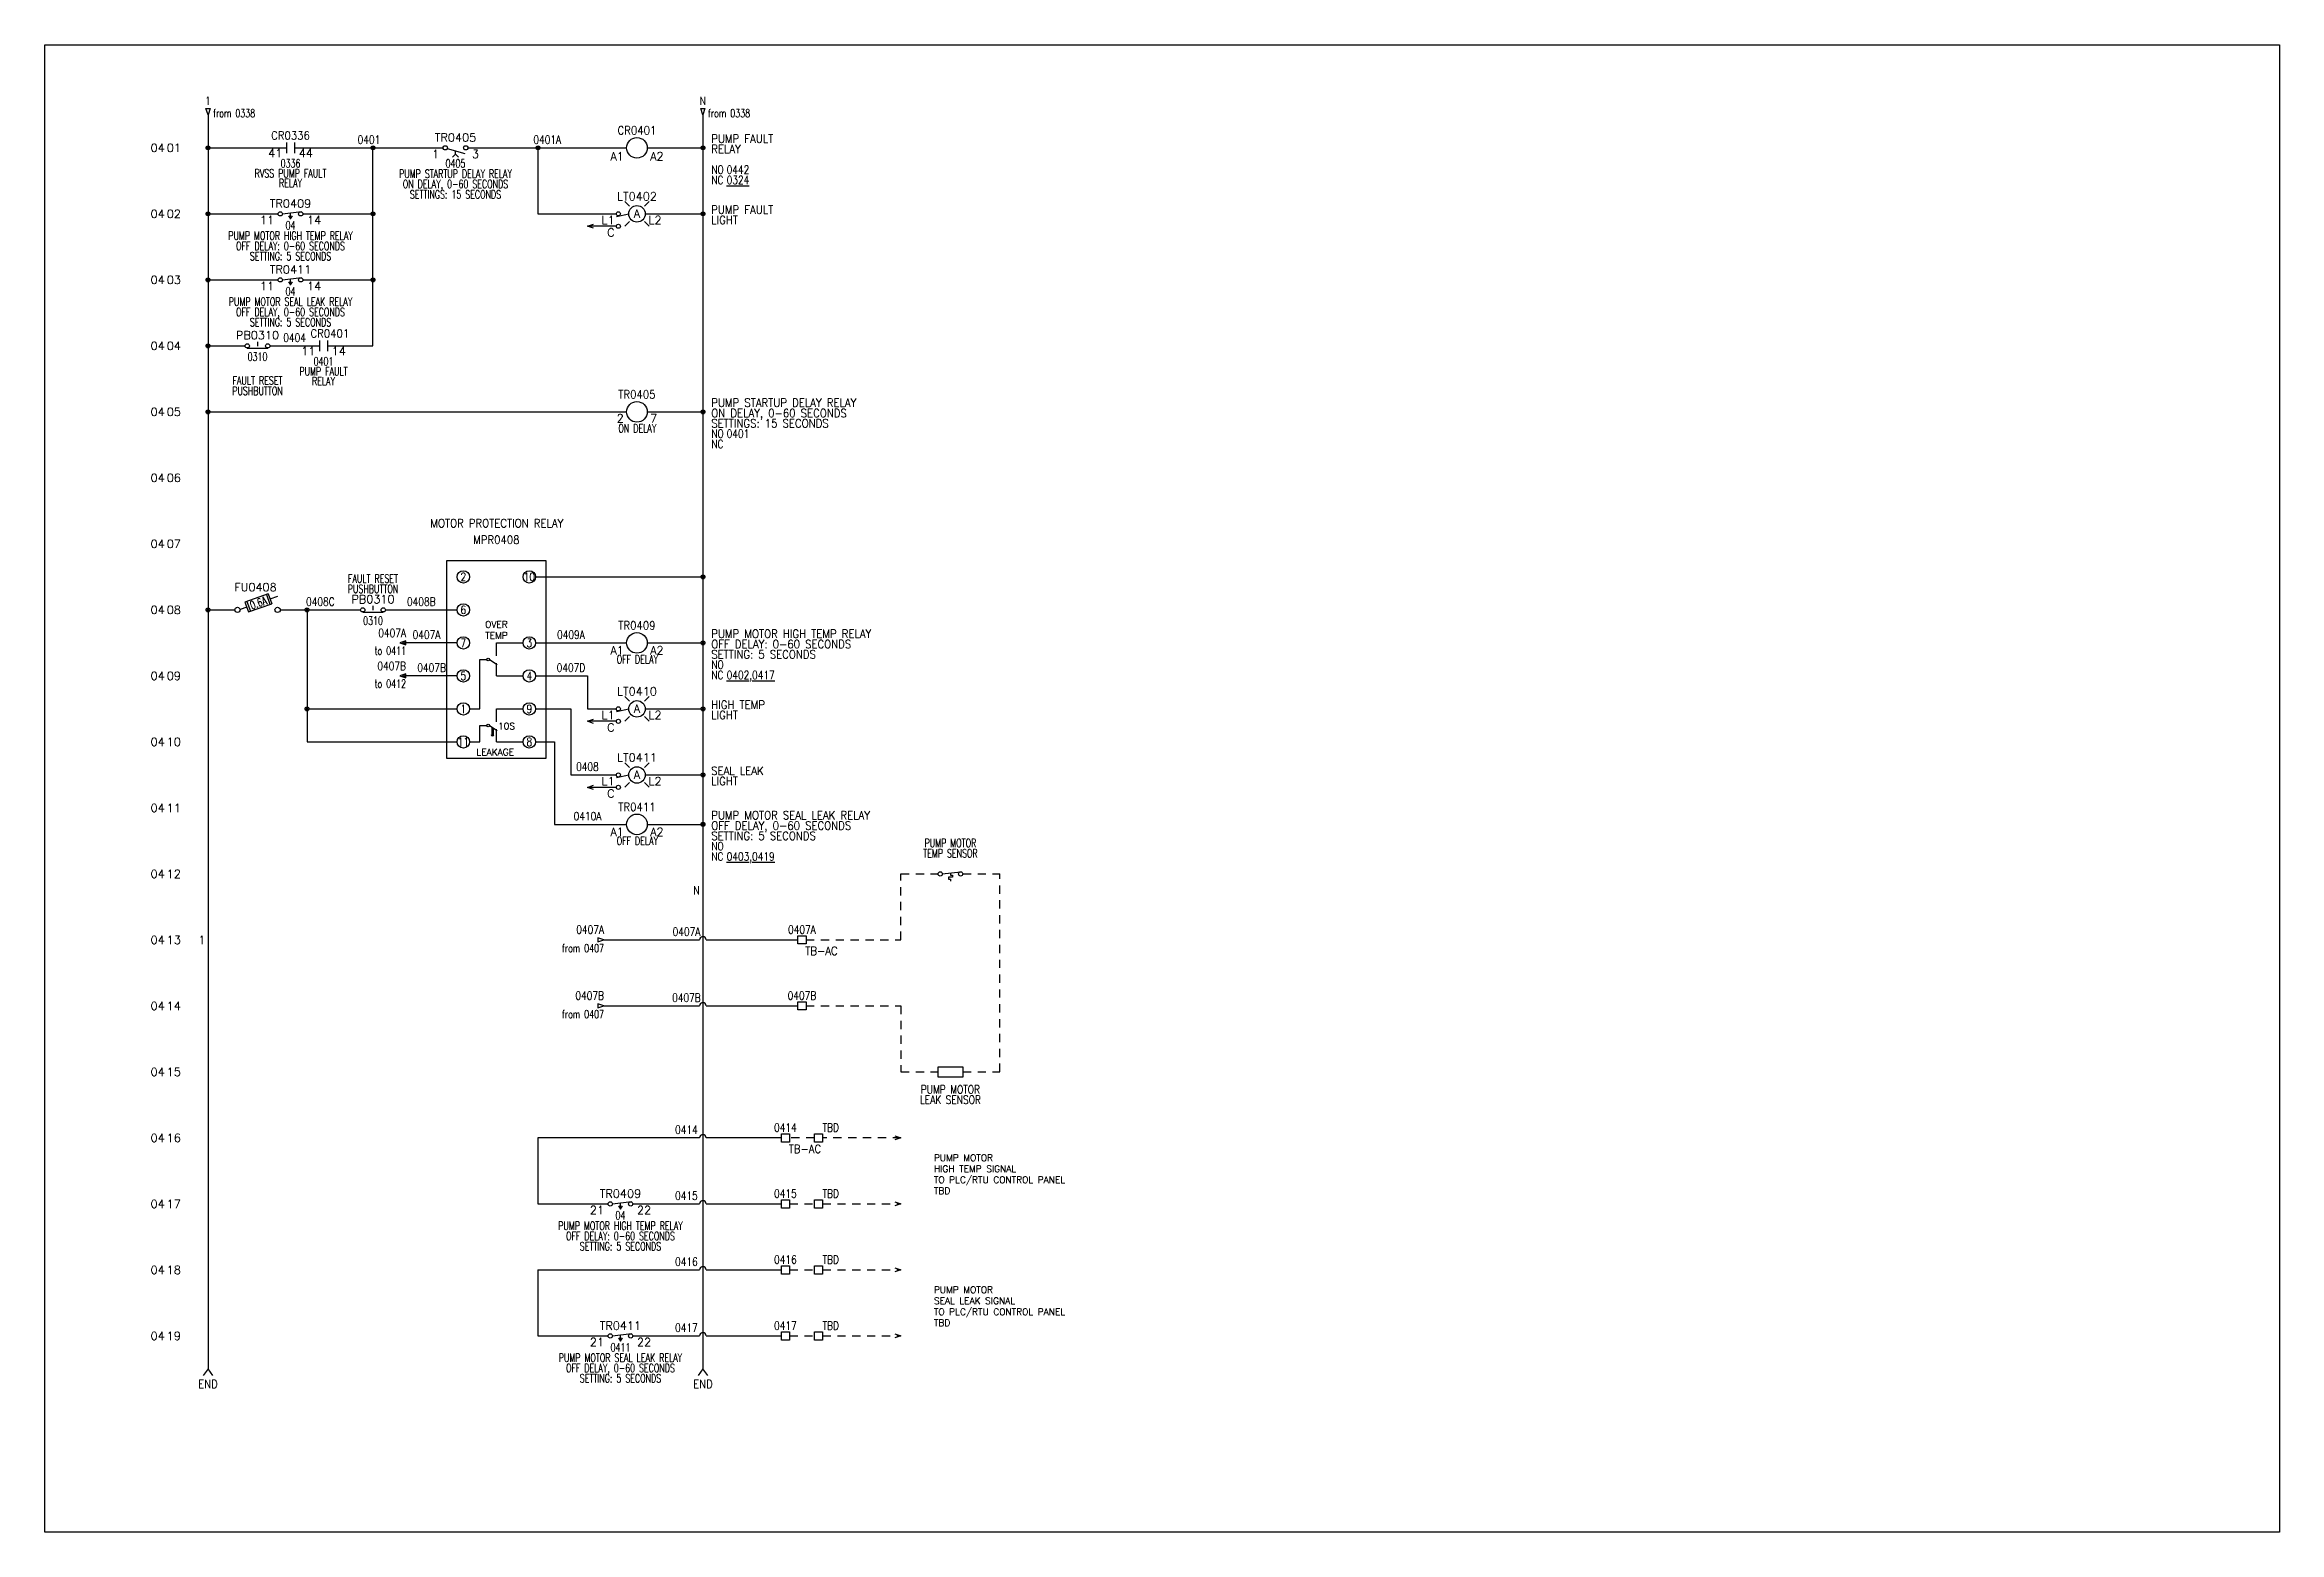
# Model space of a CAD drawing. Header units: inches. Extents: x 0 to 33.9, y 0 to 22.6.
import ezdxf
from ezdxf.enums import TextEntityAlignment as Align

# ---------------------------------------------------------------- set-up
doc = ezdxf.new("R2010")
doc.units = ezdxf.units.IN
doc.header["$MEASUREMENT"] = 0
doc.linetypes.add('HIDDEN2', pattern=[0.1875, 0.125, -0.0625])
for name, color, linetype in [('DESC', 150, 'Continuous'), ('DESCCHILD', 20, 'Continuous'), ('MISC', 7, 'Continuous'), ('SYMS', 7, 'Continuous'), ('TAGS', 150, 'Continuous'), ('TERMS', 123, 'Continuous'), ('WIRENO', 72, 'Continuous'), ('WIREREF', 52, 'Continuous'), ('WIREREF_DEST', 52, 'Continuous'), ('WIRES', 7, 'Continuous'), ('XREF', 7, 'Continuous'), ('XREFCHILD', 134, 'Continuous')]:
    doc.layers.add(name, color=color, linetype=linetype)
doc.layers.add('VIEWPORTS', color=10, linetype='Continuous', plot=False)
doc.styles.get("Standard").update_dxf_attribs({"font": 'romans.shx'})
doc.styles.add('WD', font='romans.shx')

msp = doc.modelspace()

# ---------------------------------------------------------------- texts
at = {"style": 'WD'}
for p in [(1.844, 20), (1.844, 19), (1.844, 18), (1.844, 17), (1.844, 16), (1.844, 15), (1.844, 14), (1.844, 13), (1.844, 12), (1.844, 11), (1.844, 10), (1.844, 9), (1.844, 8), (1.844, 7), (1.844, 6), (1.844, 5), (1.844, 4), (1.844, 3)]:
    msp.add_text('04', height=0.125, dxfattribs=at).set_placement(p, align=Align.MIDDLE_RIGHT)
for s, p in [('02', (1.875, 20)), ('03', (1.875, 19)), ('04', (1.875, 18)), ('05', (1.875, 17)), ('06', (1.875, 16)), ('07', (1.875, 15)), ('08', (1.875, 14)), ('09', (1.875, 13)), ('10', (1.875, 12)), ('11', (1.875, 11)), ('12', (1.875, 10)), ('13', (1.875, 9)), ('14', (1.875, 8)), ('15', (1.875, 7)), ('16', (1.875, 6)), ('17', (1.875, 5)), ('18', (1.875, 4)), ('19', (1.875, 3))]:
    msp.add_text(s, height=0.125, dxfattribs=at).set_placement(p, align=Align.MIDDLE_LEFT)
at = {"char_height": 0.1, "attachment_point": 1}
for s, insert in [('PUMP MOTOR\\PHIGH TEMP SIGNAL\\PTO PLC/RTU CONTROL PANEL\\PTBD', (13.5, 5.75)), ('PUMP MOTOR\\PSEAL LEAK SIGNAL\\PTO PLC/RTU CONTROL PANEL\\PTBD', (13.5, 3.75))]:
    msp.add_mtext_dynamic_manual_height_columns(s, width=2.5, gutter_width=0.5, heights=[0], dxfattribs=dict(at, insert=insert))

# ---------------------------------------------------------------- blocks, each defined once
blk = doc.blocks.new('WD_MLRH6')
at = {"style": 'WD'}
blk.add_attdef('SHEET', text='', height=0.125, dxfattribs=at).set_placement((-0.656, 0), align=Align.MIDDLE_RIGHT)
blk.add_attdef('RUNGFIRST', text='', height=0.125, dxfattribs=at).set_placement((-0.625, 0), align=Align.MIDDLE_LEFT)
at = {"style": 'WD', "flags": 1}
for tag, p in [('WIRE-START', (-0.25, -0.356)), ('RUNGHORV', (-0.25, -0.127)), ('WIREMODE', (-0.25, -0.281)), ('RUNGDIST', (-0.25, -0.2)), ('RUNGCNT', (-0.25, -0.237)), ('RUNGINC', (-0.25, -0.163)), ('WIREFMT', (-0.25, -0.321)), ('WIRE-GSUF', (-0.25, -0.396)), ('PH3SPACE', (-0.25, -0.437))]:
    blk.add_attdef(tag, text='', height=0.025, dxfattribs=at).set_placement(p, align=Align.RIGHT)
blk = doc.blocks.new('HA1D2')
blk.add_lwpolyline([(0, 0.094), (0.031, 0.094), (0, 0), (-0.031, 0.094), (0, 0.094)])
at = {"style": 'WD', "width": 0.8, "flags": 8}
blk.add_attdef('WIRENO', text='', height=0.125, dxfattribs=at).set_placement((0, 0.15), align=Align.CENTER)
at = {"style": 'WD', "flags": 1}
for tag, p in [('X8TERM01', (0, 0)), ('SIGCODE', (0.026, 0.066))]:
    blk.add_attdef(tag, p, '', height=0.01, dxfattribs=at)
at = {"style": 'WD', "width": 0.7}
for tag, p in [('XREF', (0.077, -0.037)), ('DESC1', (0.077, -0.206))]:
    blk.add_attdef(tag, p, '', height=0.125, dxfattribs=at)
blk = doc.blocks.new('WD_WNV')
at = {"linetype": 'Continuous', "style": 'WD', "width": 0.8}
blk.add_attdef('WIRENO', text='', height=0.125, dxfattribs=at).set_placement((-0.05, 0), align=Align.MIDDLE_RIGHT)
at = {"style": 'WD', "flags": 1}
for tag, p in [('W01USER', (-0.062, 0.094)), ('W02USER', (-0.062, 0.086)), ('W03USER', (-0.062, 0.078)), ('W04USER', (-0.062, 0.07)), ('W05USER', (-0.062, 0.062)), ('W06USER', (-0.062, 0.055)), ('W07USER', (-0.062, 0.047)), ('W08USER', (-0.062, 0.039)), ('W09USER', (-0.062, 0.031)), ('W10USER', (-0.062, 0.023))]:
    blk.add_attdef(tag, text='', height=0.005, dxfattribs=at).set_placement(p, align=Align.CENTER)
blk = doc.blocks.new('WDDOT')
for radius in [0.03, 0.0187, 0.00929]:
    blk.add_circle((0, 0), radius)
blk = doc.blocks.new('HCR21')
at = {"linetype": 'Continuous'}
for p, q in [((-0.062, 0.08), (-0.062, -0.08)), ((0.062, 0.08), (0.062, -0.08))]:
    blk.add_line(p, q, dxfattribs=at)
at = {"style": 'WD'}
for tag, width, p in [('INST', 0.7, (0, 0.451)), ('LOC', 0.7, (0, 0.281)), ('TAG2', 0.9, (0, 0.125)), ('DESC1', 0.7, (0, -0.449)), ('XREF', 0.7, (0, -0.297)), ('DESC2', 0.7, (0, -0.597)), ('DESC3', 0.7, (0, -0.744))]:
    blk.add_attdef(tag, text='', height=0.125, dxfattribs=dict(at, width=width)).set_placement(p, align=Align.CENTER)
for tag, p, height, flags in [('X4TERM01', (-0.062, 0), 0.0125, 1), ('X1TERM02', (0.062, 0), 0.0125, 1), ('FAMILY', (0.097, 0.053), 0.01, 9), ('CONTACT', (0.097, 0.036), 0.01, 1)]:
    blk.add_attdef(tag, p, '', height=height, dxfattribs=dict(at, flags=flags))
for tag, p in [('X2LINK', (0, 0.125)), ('X8LINK', (0, -0.125))]:
    blk.add_attdef(tag, p, '', height=0.01, dxfattribs=at)
at = {"linetype": 'Continuous', "style": 'WD', "flags": 8}
blk.add_attdef('TERM01', text='', height=0.125, dxfattribs=at).set_placement((-0.125, -0.016), align=Align.TOP_RIGHT)
blk.add_attdef('TERM02', text='', height=0.125, dxfattribs=at).set_placement((0.125, -0.016), align=Align.TOP_LEFT)
blk = doc.blocks.new('HTD22F')
at = {"linetype": 'Continuous'}
blk.add_line((-0.123, 0.002), (0.168, 0.035), dxfattribs=at)
for p, q in [((0, -0.079), (0, 0.016)), ((-0.031, -0.031), (0, -0.078)), ((0, -0.078), (0.031, -0.031))]:
    blk.add_line(p, q)
for centre in [(-0.155, 0), (0.155, 0)]:
    blk.add_circle(centre, 0.0322)
at = {"style": 'WD', "width": 0.7}
for tag, p in [('INST', (0, 0.42)), ('LOC', (0, 0.25)), ('DESC1', (0, -0.393)), ('XREF', (0, -0.236)), ('DESC2', (0, -0.549)), ('DESC3', (0, -0.705))]:
    blk.add_attdef(tag, text='', height=0.125, dxfattribs=at).set_placement(p, align=Align.CENTER)
at = {"style": 'WD'}
blk.add_attdef('TAG2', text='', height=0.125, dxfattribs=at).set_placement((0, 0.094), align=Align.CENTER)
for tag, p, height, flags in [('X4TERM01', (-0.188, 0), 0.0125, 1), ('FAMILY', (0.038, 0.037), 0.01, 9), ('CONTACT', (0.038, 0.02), 0.01, 1), ('X1TERM02', (0.188, 0), 0.0125, 1)]:
    blk.add_attdef(tag, p, '', height=height, dxfattribs=dict(at, flags=flags))
at = {"linetype": 'Continuous', "style": 'WD', "flags": 8}
blk.add_attdef('TERM01', text='', height=0.125, dxfattribs=at).set_placement((-0.25, -0.031), align=Align.TOP_RIGHT)
blk.add_attdef('TERM02', text='', height=0.125, dxfattribs=at).set_placement((0.25, -0.031), align=Align.TOP_LEFT)
blk = doc.blocks.new('HCR1')
blk.add_circle((0, 0), 0.156)
at = {"style": 'WD'}
for tag, width, p in [('INST', 0.7, (0.006, 0.528)), ('LOC', 0.7, (0.006, 0.359)), ('TAG1', 0.9, (0, 0.202))]:
    blk.add_attdef(tag, text='', height=0.125, dxfattribs=dict(at, width=width)).set_placement(p, align=Align.CENTER)
at = {"style": 'WD', "flags": 1}
for tag, p in [('X4TERM01', (-0.156, 0)), ('X1TERM02', (0.156, 0))]:
    blk.add_attdef(tag, p, '', height=0.0125, dxfattribs=at)
at = {"linetype": 'Continuous', "style": 'WD', "flags": 9}
blk.add_attdef('ASSYCODE', text='', height=0.01, dxfattribs=at).set_placement((0, 0.125), align=Align.CENTER)
at = {"style": 'WD', "flags": 9}
blk.add_attdef('FAMILY', text='', height=0.01, dxfattribs=at).set_placement((-0.005, 0.17), align=Align.CENTER)
at = {"linetype": 'Continuous', "style": 'WD', "flags": 1}
for tag, p in [('MFG', (0, 0.14)), ('CAT', (0, 0.159))]:
    blk.add_attdef(tag, text='', height=0.01, dxfattribs=at).set_placement(p, align=Align.MIDDLE)
at = {"style": 'WD'}
for tag, p, width in [('DESC1', (1.126, 0.076), 0.9), ('DESC2', (1.126, -0.081), 0.9), ('DESC3', (1.126, -0.237), 0.9), ('XREFNO', (1.359, -0.393), 0.8), ('XREFNC', (1.359, -0.549), 0.8)]:
    blk.add_attdef(tag, p, '', height=0.125, dxfattribs=dict(at, width=width))
at = {"linetype": 'Continuous', "style": 'WD'}
blk.add_attdef('TERM01', text='', height=0.125, dxfattribs=at).set_placement((-0.2, -0.066), align=Align.TOP_RIGHT)
blk.add_attdef('TERM02', text='', height=0.125, dxfattribs=at).set_placement((0.2, -0.066), align=Align.TOP_LEFT)
at = {"style": 'WD', "width": 0.8, "flags": 8}
for tag, p in [('NO', (1.126, -0.393)), ('NC', (1.126, -0.549))]:
    blk.add_attdef(tag, p, '', height=0.125, dxfattribs=at)
blk = doc.blocks.new('HPB22')
for p, q in [((0, 0.062), (0, -0.005)), ((-0.156, -0.034), (0.156, -0.034))]:
    blk.add_line(p, q)
for centre in [(-0.155, 0), (0.155, 0)]:
    blk.add_circle(centre, 0.0322)
at = {"style": 'WD', "width": 0.7}
for tag, p in [('INST', (0, 0.738)), ('LOC', (0, 0.568)), ('DESC1', (0, 0.412)), ('DESC2', (0, 0.255)), ('XREF', (0, -0.227))]:
    blk.add_attdef(tag, text='', height=0.125, dxfattribs=at).set_placement(p, align=Align.CENTER)
at = {"style": 'WD'}
blk.add_attdef('TAG2', text='', height=0.125, dxfattribs=at).set_placement((0, 0.099), align=Align.CENTER)
for tag, p, height, flags in [('X4TERM01', (-0.188, 0), 0.0125, 1), ('FAMILY', (0.054, 0.058), 0.01, 9), ('CONTACT', (0.054, 0.042), 0.01, 9), ('X1TERM02', (0.188, 0), 0.0125, 1)]:
    blk.add_attdef(tag, p, '', height=height, dxfattribs=dict(at, flags=flags))
for tag, p in [('X2LINK', (0, 0.125)), ('X8LINK', (0, -0.094))]:
    blk.add_attdef(tag, p, '', height=0.01, dxfattribs=at)
at = {"linetype": 'Continuous', "style": 'WD', "flags": 8}
blk.add_attdef('TERM01', text='', height=0.125, dxfattribs=at).set_placement((-0.25, -0.031), align=Align.TOP_RIGHT)
blk.add_attdef('TERM02', text='', height=0.125, dxfattribs=at).set_placement((0.25, -0.031), align=Align.TOP_LEFT)
blk = doc.blocks.new('HLT1AP')
for p, q in [((-0.115, 0.115), (-0.186, 0.186)), ((0.115, 0.115), (0.186, 0.186)), ((-0.125, -0.003), (-0.31, -0.043)), ((-0.115, -0.115), (-0.186, -0.186)), ((0.115, -0.115), (0.186, -0.186))]:
    blk.add_line(p, q)
for centre, radius in [((-0.281, 0), 0.0312), ((0, 0), 0.125), ((-0.281, -0.188), 0.0312)]:
    blk.add_circle(centre, radius)
at = {"style": 'WD', "width": 0.7}
for tag, p in [('INST', (0.006, 0.528)), ('LOC', (0.006, 0.359))]:
    blk.add_attdef(tag, text='', height=0.125, dxfattribs=at).set_placement(p, align=Align.CENTER)
at = {"style": 'WD', "flags": 1}
for tag, p in [('X4TERM01', (-0.312, 0)), ('X1TERM02', (0.125, 0)), ('X4TERM03', (-0.312, -0.188))]:
    blk.add_attdef(tag, p, '', height=0.0125, dxfattribs=at)
at = {"style": 'WD'}
for tag, p in [('COLOR', (0, -0.058)), ('TAG1', (0, 0.202))]:
    blk.add_attdef(tag, text='', height=0.125, dxfattribs=at).set_placement(p, align=Align.CENTER)
at = {"linetype": 'Continuous', "style": 'WD', "flags": 9}
blk.add_attdef('ASSYCODE', text='', height=0.01, dxfattribs=at).set_placement((0.001, 0.1), align=Align.CENTER)
at = {"style": 'WD', "flags": 9}
blk.add_attdef('FAMILY', text='', height=0.01, dxfattribs=at).set_placement((-0.005, 0.161), align=Align.CENTER)
at = {"linetype": 'Continuous', "style": 'WD', "flags": 1}
for tag, p in [('MFG', (0, 0.121)), ('CAT', (0, 0.14))]:
    blk.add_attdef(tag, text='', height=0.01, dxfattribs=at).set_placement(p, align=Align.MIDDLE)
at = {"style": 'WD'}
for tag, p, width in [('DESC1', (1.125, 0), 0.9), ('WDTAGALT', (1.125, -0.312), 0.7)]:
    blk.add_attdef(tag, p, '', height=0.125, dxfattribs=dict(at, width=width))
at = {"linetype": 'Continuous', "style": 'WD', "flags": 8}
for tag, p in [('TERM01', (-0.338, -0.031)), ('TERM03', (-0.338, -0.219))]:
    blk.add_attdef(tag, text='', height=0.125, dxfattribs=at).set_placement(p, align=Align.TOP_RIGHT)
blk.add_attdef('TERM02', text='', height=0.125, dxfattribs=at).set_placement((0.175, -0.031), align=Align.TOP_LEFT)
at = {"style": 'WD', "width": 0.9}
blk.add_attdef('DESC2', text='', height=0.125, dxfattribs=at).set_placement((1.125, -0.031), align=Align.TOP_LEFT)
blk = doc.blocks.new('HA1X3')
for p, q in [((0, 0), (0.09375, 0.03125)), ((0.09375, -0.03125), (0, 0))]:
    blk.add_line(p, q)
at = {"style": 'WD', "width": 0.9}
blk.add_attdef('DESC1', text='', height=0.125, dxfattribs=at).set_placement((-0.05, 0.0406), align=Align.RIGHT)
at = {"style": 'WD', "flags": 1}
blk.add_attdef('X1TERM01', (0, 0), '', height=0.01, dxfattribs=at)
at = {"style": 'WD', "width": 0.9}
blk.add_attdef('DESC2', text='', height=0.125, dxfattribs=at).set_placement((-0.05, -0.025), align=Align.TOP_RIGHT)
blk = doc.blocks.new('HCR1FLYGT_MINICAS_2')
for p, q in [((0.5, -1), (0.906, -1)), ((0.5, -1.194), (0.5, -1)), ((0.25, -2), (0.25, -1.25)), ((0.25, -1.25), (0.354, -1.25)), ((0.396, -1.25), (0.514, -1.329)), ((0.5, -1.5), (0.5, -1.306)), ((0.5, -1.5), (0.906, -1.5)), ((0.094, -2), (0.25, -2)), ((0.5, -2), (0.906, -2)), ((0.5, -2.194), (0.5, -2)), ((0.25, -2.5), (0.25, -2.25)), ((0.25, -2.25), (0.354, -2.25)), ((0.396, -2.25), (0.514, -2.329)), ((0.433, -2.275), (0.433, -2.409)), ((0.452, -2.287), (0.452, -2.408)), ((0.5, -2.5), (0.5, -2.306)), ((0.094, -2.5), (0.25, -2.5)), ((0.5, -2.5), (0.906, -2.5))]:
    blk.add_line(p, q)
blk.add_lwpolyline([(-0.25, 0.25), (1.25, 0.25), (1.25, -2.75), (-0.25, -2.75)], close=True)
for centre, radius in [((0, 0), 0.0938), ((1, 0), 0.0938), ((0, -0.5), 0.0938), ((0, -1), 0.0938), ((1, -1), 0.0938), ((0.375, -1.25), 0.0208), ((0, -1.5), 0.0938), ((1, -1.5), 0.0938), ((0, -2), 0.0938), ((1, -2), 0.0938), ((0.375, -2.25), 0.0208), ((0, -2.5), 0.0938), ((1, -2.5), 0.0938)]:
    blk.add_circle(centre, radius)
blk.add_arc((0.442, -2.39), 0.0204, 180, 358.0875)
at = {"char_height": 0.1, "attachment_point": 1}
for s, width, insert in [('OVER\\PTEMP', 0.24985, (0.331, -0.67)), ('10S', 0.06312, (0.525, -2.21)), ('LEAKAGE', 0.06312, (0.199, -2.604))]:
    blk.add_mtext_dynamic_manual_height_columns(s, width=width, gutter_width=0.5, heights=[0], dxfattribs=dict(at, insert=insert))
at = {"style": 'WD', "width": 0.9}
for tag, p in [('DESC1', (0.25, 1.25)), ('DESC2', (0.25, 1)), ('DESC3', (0.25, 0.75))]:
    blk.add_attdef(tag, p, '', height=0.125, dxfattribs=at)
at = {"style": 'WD'}
for tag, width, p in [('TAG1', 0.9, (0.5, 0.5)), ('INST', 0.7, (0.5, -3)), ('LOC', 0.7, (0.5, -3.25))]:
    blk.add_attdef(tag, text='', height=0.125, dxfattribs=dict(at, width=width)).set_placement(p, align=Align.CENTER)
at = {"style": 'WD', "width": 0.8}
for tag, p in [('TERM01', (0, 0)), ('TERM07', (1, 0)), ('X4TERMDESC01', (0.301, -0.163)), ('X1TERMDESC07', (1.315, -0.163)), ('TERM02', (0, -0.5)), ('X4TERMDESC02', (0.315, -0.663)), ('TERM03', (0, -1)), ('TERM08', (1, -1)), ('X4TERMDESC03', (0.315, -1.163)), ('X1TERMDESC08', (1.315, -1.163)), ('TERM04', (0, -1.5)), ('X4TERMDESC04', (0.318, -1.663)), ('TERM09', (1, -1.5)), ('X1TERMDESC09', (1.313, -1.663)), ('TERM05', (0, -2)), ('TERM10', (1, -2)), ('X4TERMDESC05', (0.315, -2.163)), ('X1TERMDESC10', (1.315, -2.163)), ('TERM06', (0, -2.5)), ('X4TERMDESC06', (0.315, -2.663)), ('TERM11', (1, -2.5)), ('X1TERMDESC11', (1.301, -2.663))]:
    blk.add_attdef(tag, text='', height=0.125, dxfattribs=at).set_placement(p, align=Align.MIDDLE)
at = {"style": 'WD', "flags": 1}
for tag, p in [('X4TERM01', (-0.094, 0)), ('X1TERM07', (1.094, 0)), ('X4TERM02', (-0.094, -0.5)), ('X4TERM03', (-0.094, -1)), ('X1TERM08', (1.094, -1)), ('X4TERM04', (-0.094, -1.5)), ('X1TERM09', (1.094, -1.5)), ('X4TERM05', (-0.094, -2)), ('X1TERM10', (1.094, -2)), ('X4TERM06', (-0.094, -2.5)), ('X1TERM11', (1.094, -2.5))]:
    blk.add_attdef(tag, p, '', height=0.01, dxfattribs=at)
for tag, p in [('MFG', (0.5, 0)), ('CAT', (0.301, -0.163))]:
    blk.add_attdef(tag, text='', height=0.01, dxfattribs=at).set_placement(p, align=Align.MIDDLE)
at = {"style": 'WD', "flags": 9}
for tag, p in [('FAMILY', (0.315, -0.663)), ('ASSYCODE', (0.5, -0.5))]:
    blk.add_attdef(tag, text='', height=0.01, dxfattribs=at).set_placement(p, align=Align.CENTER)
blk = doc.blocks.new('HTS12')
at = {"linetype": 'Continuous'}
blk.add_line((-0.123, 0.002), (0.159, 0.033), dxfattribs=at)
for p, q in [((0, 0.015), (0, -0.017)), ((0.031, -0.048), (-0.031, -0.048)), ((-0.031, -0.048), (-0.031, -0.079)), ((-0.031, -0.079), (0, -0.079)), ((0, -0.017), (0.031, -0.017)), ((0, -0.079), (0, -0.111)), ((0.031, -0.017), (0.031, -0.048))]:
    blk.add_line(p, q)
for centre in [(-0.155, 0), (0.155, 0)]:
    blk.add_circle(centre, 0.0322)
at = {"style": 'WD', "width": 0.7}
for tag, p in [('INST', (0, 0.732)), ('LOC', (0, 0.562)), ('DESC1', (0, 0.406)), ('DESC2', (0, 0.25)), ('XREF', (0, -0.314))]:
    blk.add_attdef(tag, text='', height=0.125, dxfattribs=at).set_placement(p, align=Align.CENTER)
at = {"style": 'WD'}
blk.add_attdef('TAG1', text='', height=0.125, dxfattribs=at).set_placement((0, 0.094), align=Align.CENTER)
for tag, p, height, flags in [('X4TERM01', (-0.188, 0), 0.0125, 1), ('FAMILY', (0.038, 0.037), 0.01, 9), ('CONTACT', (0.038, 0.02), 0.01, 1), ('X1TERM02', (0.188, 0), 0.0125, 1)]:
    blk.add_attdef(tag, p, '', height=height, dxfattribs=dict(at, flags=flags))
for tag, p in [('X2LINK', (0, 0.078)), ('X8LINK', (0, -0.141))]:
    blk.add_attdef(tag, p, '', height=0.01, dxfattribs=at)
at = {"linetype": 'Continuous', "style": 'WD', "flags": 9}
for tag, p in [('CAT', (0.063, -0.007)), ('ASSYCODE', (0.062, -0.047)), ('MFG', (0.063, -0.027))]:
    blk.add_attdef(tag, text='', height=0.01, dxfattribs=at).set_placement(p, align=Align.CENTER)
at = {"linetype": 'Continuous', "style": 'WD', "flags": 8}
blk.add_attdef('TERM01', text='', height=0.125, dxfattribs=at).set_placement((-0.25, -0.016), align=Align.TOP_RIGHT)
blk.add_attdef('TERM02', text='', height=0.125, dxfattribs=at).set_placement((0.25, -0.016), align=Align.TOP_LEFT)
at = {"style": 'WD', "width": 0.7}
for tag, p in [('RATING1', (0.275, -0.299)), ('WDTAGALT', (0.281, -0.466))]:
    blk.add_attdef(tag, p, '', height=0.125, dxfattribs=at)
blk = doc.blocks.new('HSU1')
for p, q in [((-0.188, -0.078), (-0.188, 0.078)), ((-0.188, 0.078), (0.188, 0.078)), ((0.188, 0.078), (0.188, -0.078)), ((0.188, -0.078), (-0.188, -0.078))]:
    blk.add_line(p, q)
at = {"style": 'WD'}
for tag, width, p in [('INST', 0.7, (0, 0.451)), ('LOC', 0.7, (0, 0.281)), ('DESC1', 0.8, (0, -0.328)), ('DESC2', 0.8, (0, -0.484)), ('DESC3', 0.8, (0, -0.641))]:
    blk.add_attdef(tag, text='', height=0.125, dxfattribs=dict(at, width=width)).set_placement(p, align=Align.CENTER)
blk.add_attdef('RATING1', text='', height=0.125, dxfattribs=at).set_placement((0, 0), align=Align.MIDDLE)
blk.add_attdef('TAG1', text='', height=0.125, dxfattribs=at).set_placement((0, 0.125), align=Align.CENTER)
for tag, p, height, flags in [('X4TERM01', (-0.188, 0), 0.0125, 1), ('FAMILY', (0.129, 0.108), 0.01, 9), ('X1TERM02', (0.188, 0), 0.0125, 1)]:
    blk.add_attdef(tag, p, '', height=height, dxfattribs=dict(at, flags=flags))
at = {"linetype": 'Continuous', "style": 'WD', "flags": 9}
for tag, p in [('ASSYCODE', (0.154, 0.063)), ('MFG', (0.156, 0.083)), ('CAT', (0.156, 0.102))]:
    blk.add_attdef(tag, text='', height=0.01, dxfattribs=at).set_placement(p, align=Align.CENTER)
at = {"linetype": 'Continuous', "style": 'WD', "flags": 8}
blk.add_attdef('TERM01', text='', height=0.125, dxfattribs=at).set_placement((-0.25, -0.031), align=Align.TOP_RIGHT)
blk.add_attdef('TERM02', text='', height=0.125, dxfattribs=at).set_placement((0.25, -0.031), align=Align.TOP_LEFT)
blk = doc.blocks.new('HT0W01')
for p, q in [((-0.062, 0.062), (0.062, 0.062)), ((-0.062, -0.062), (-0.062, 0.062)), ((0.062, 0.062), (0.062, -0.062)), ((0.062, -0.062), (-0.062, -0.062))]:
    blk.add_line(p, q)
at = {"style": 'WD'}
for tag, p, width in [('INST', (0.062, 0.42), 0.7), ('LOC', (0.062, 0.25), 0.7), ('DESC1', (0.05, -0.385), 0.8)]:
    blk.add_attdef(tag, p, '', height=0.125, dxfattribs=dict(at, width=width))
at = {"linetype": 'Continuous', "style": 'WD', "width": 0.8, "flags": 8}
blk.add_attdef('WIRENO', text='', height=0.125, dxfattribs=at).set_placement((0, 0.094), align=Align.CENTER)
at = {"style": 'WD', "flags": 1}
for tag, p, height in [('X4TERM01', (-0.062, 0), 0.0125), ('X4TERMDESC01', (-0.055, -0.023), 0.025), ('X2TERMDESC01', (-0.006, 0.029), 0.025), ('STRIPSEQ', (0, 0), 0.00125), ('X2TERM01', (0, 0.062), 0.0125), ('X1TERMDESC01', (0.039, 0.007), 0.025), ('X1TERM01', (0.062, 0), 0.0125), ('LINKTERM', (0, -0.002), 0.00125), ('X8TERM01', (0, -0.062), 0.0125), ('X8TERMDESC01', (0, -0.054), 0.025)]:
    blk.add_attdef(tag, p, '', height=height, dxfattribs=at)
at = {"linetype": 'Continuous', "style": 'WD', "width": 0.8, "flags": 1}
blk.add_attdef('MFG', text='', height=0.109, dxfattribs=at).set_placement((0.088, -0.406), align=Align.RIGHT)
at = {"linetype": 'Continuous', "style": 'WD'}
for tag, p, height, width, flags in [('TAGSTRIP', (0.05, -0.229), 0.125, 0.9, 8), ('CAT', (0.213, -0.406), 0.109, 0.8, 1), ('DESC2', (0.05, -0.541), 0.125, 0.8, 8), ('DESC3', (0.05, -0.698), 0.125, 0.8, 8)]:
    blk.add_attdef(tag, p, '', height=height, dxfattribs=dict(at, width=width, flags=flags))
at = {"style": 'WD', "width": 0.7, "flags": 1}
blk.add_attdef('ASSYCODE', (0.062, -0.281), '', height=0.01, dxfattribs=at)
blk = doc.blocks.new('HA1S3')
for points in [[(0, 0), (0, 0.031), (-0.094, 0), (0, -0.031), (0, 0)], [(-0.011, -0.016), (-0.011, 0.016), (-0.058, 0), (-0.011, -0.016)]]:
    blk.add_lwpolyline(points)
at = {"style": 'WD', "width": 0.8, "flags": 8}
blk.add_attdef('WIRENO', text='', height=0.125, dxfattribs=at).set_placement((0, 0.087), align=Align.RIGHT)
at = {"style": 'WD', "flags": 1}
blk.add_attdef('SIGCODE', text='', height=0.01, dxfattribs=at).set_placement((-0.02, 0.047), align=Align.RIGHT)
blk.add_attdef('X1TERM01', (0, 0), '', height=0.01, dxfattribs=at)
at = {"style": 'WD', "width": 0.7}
for tag, p in [('DESC1', (0, -0.356)), ('XREF', (0, -0.181))]:
    blk.add_attdef(tag, text='', height=0.125, dxfattribs=at).set_placement(p, align=Align.RIGHT)
blk = doc.blocks.new('HA1D3')
blk.add_lwpolyline([(-0.094, 0), (-0.094, -0.031), (0, 0), (-0.094, 0.031), (-0.094, 0)])
at = {"style": 'WD', "width": 0.8, "flags": 8}
blk.add_attdef('WIRENO', text='', height=0.125, dxfattribs=at).set_placement((0, 0.094), align=Align.RIGHT)
at = {"style": 'WD', "flags": 1}
blk.add_attdef('SIGCODE', text='', height=0.01, dxfattribs=at).set_placement((-0.02, 0.047), align=Align.RIGHT)
blk.add_attdef('X1TERM01', (0, 0), '', height=0.01, dxfattribs=at)
at = {"style": 'WD', "width": 0.7}
for tag, p in [('DESC1', (0, -0.375)), ('XREF', (0, -0.188))]:
    blk.add_attdef(tag, text='', height=0.125, dxfattribs=at).set_placement(p, align=Align.RIGHT)
blk = doc.blocks.new('WD_WNH')
at = {"linetype": 'Continuous', "style": 'WD', "width": 0.8}
blk.add_attdef('WIRENO', text='', height=0.125, dxfattribs=at).set_placement((0, 0.062), align=Align.CENTER)
at = {"style": 'WD', "flags": 1}
for tag, p in [('W01USER', (0, 0.078)), ('W02USER', (0, 0.07)), ('W03USER', (0, 0.062)), ('W04USER', (0, 0.055)), ('W05USER', (0, 0.047)), ('W06USER', (0, 0.039)), ('W07USER', (0, 0.031)), ('W08USER', (0, 0.023)), ('W09USER', (0, 0.016)), ('W10USER', (0, 0.008))]:
    blk.add_attdef(tag, text='', height=0.005, dxfattribs=at).set_placement(p, align=Align.CENTER)
blk = doc.blocks.new('HT1001')
for p, q in [((-0.062, 0.062), (0.062, 0.062)), ((-0.062, -0.062), (-0.062, 0.062)), ((0.062, 0.062), (0.062, -0.062)), ((0.062, -0.062), (-0.062, -0.062))]:
    blk.add_line(p, q)
at = {"style": 'WD'}
for tag, p, width in [('INST', (0.062, 0.42), 0.7), ('LOC', (0.062, 0.25), 0.7), ('DESC1', (0.05, -0.385), 0.8)]:
    blk.add_attdef(tag, p, '', height=0.125, dxfattribs=dict(at, width=width))
at = {"style": 'WD', "flags": 1}
for tag, p, height in [('X4TERM01', (-0.062, 0), 0.0125), ('X4TERMDESC01', (-0.055, -0.023), 0.025), ('X2TERMDESC01', (-0.006, 0.029), 0.025), ('STRIPSEQ', (0, 0), 0.00125), ('X2TERM01', (0, 0.062), 0.0125), ('X2PIN01', (0.033, 0.084), 0.0125), ('X1TERMDESC01', (0.039, 0.007), 0.025), ('X1TERM01', (0.062, 0), 0.0125), ('X1PIN01', (0.087, 0.016), 0.0125), ('X4PIN01', (-0.114, -0.038), 0.0125), ('LINKTERM', (0, -0.002), 0.00125), ('X8TERM01', (0, -0.062), 0.0125), ('X8TERMDESC01', (0, -0.054), 0.025), ('X8PIN01', (0.026, -0.096), 0.0125)]:
    blk.add_attdef(tag, p, '', height=height, dxfattribs=at)
at = {"linetype": 'Continuous', "style": 'WD'}
for tag, p, height, width, flags in [('TERM01', (0.062, 0.094), 0.125, 0.8, 8), ('TAGSTRIP', (0.05, -0.229), 0.125, 0.9, 8), ('CAT', (0.213, -0.406), 0.109, 0.8, 1), ('DESC2', (0.05, -0.541), 0.125, 0.8, 8), ('DESC3', (0.05, -0.698), 0.125, 0.8, 8)]:
    blk.add_attdef(tag, p, '', height=height, dxfattribs=dict(at, width=width, flags=flags))
at = {"linetype": 'Continuous', "style": 'WD', "width": 0.8, "flags": 1}
blk.add_attdef('MFG', text='', height=0.109, dxfattribs=at).set_placement((0.088, -0.406), align=Align.RIGHT)
at = {"style": 'WD', "width": 0.7, "flags": 1}
blk.add_attdef('ASSYCODE', (0.062, -0.281), '', height=0.01, dxfattribs=at)
blk = doc.blocks.new('HA1X1')
for p, q in [((-0.09375, 0.03125), (0, 0)), ((0, 0), (-0.09375, -0.03125))]:
    blk.add_line(p, q)
at = {"style": 'WD', "flags": 1}
blk.add_attdef('X4TERM01', (0, 0), '', height=0.01, dxfattribs=at)
at = {"style": 'WD', "width": 0.9}
blk.add_attdef('DESC1', (0.1, 0.0406), '', height=0.125, dxfattribs=at)
blk.add_attdef('DESC2', text='', height=0.125, dxfattribs=at).set_placement((0.1, -0.025), align=Align.TOP_LEFT)
blk = doc.blocks.new('HA1X4Y')
for p, q in [((0, 0), (-0.075, -0.1)), ((0.075, -0.1), (0, 0))]:
    blk.add_line(p, q)
at = {"style": 'WD', "flags": 1}
blk.add_attdef('X2TERM01', (0, 0), '', height=0.01, dxfattribs=at)
at = {"style": 'WD', "width": 0.9}
blk.add_attdef('DESC1', text='', height=0.125, dxfattribs=at).set_placement((0, -0.2906), align=Align.CENTER)
blk.add_attdef('DESC2', text='', height=0.125, dxfattribs=at).set_placement((0, -0.3406), align=Align.TOP_CENTER)
blk = doc.blocks.new('HTD1N')
blk.add_circle((0, 0), 0.156)
at = {"style": 'WD'}
for tag, width, p in [('INST', 0.7, (0, 0.528)), ('LOC', 0.7, (0, 0.359)), ('TAG1', 0.9, (0, 0.202)), ('RATING1', 0.7, (0.006, -0.312)), ('RATING2', 0.7, (0.006, -0.469))]:
    blk.add_attdef(tag, text='', height=0.125, dxfattribs=dict(at, width=width)).set_placement(p, align=Align.CENTER)
at = {"style": 'WD', "flags": 1}
for tag, p in [('X4TERM01', (-0.156, 0)), ('X1TERM02', (0.156, 0))]:
    blk.add_attdef(tag, p, '', height=0.0125, dxfattribs=at)
at = {"linetype": 'Continuous', "style": 'WD', "flags": 9}
blk.add_attdef('ASSYCODE', text='', height=0.01, dxfattribs=at).set_placement((0, 0.094), align=Align.CENTER)
at = {"style": 'WD', "flags": 9}
blk.add_attdef('FAMILY', text='', height=0.01, dxfattribs=at).set_placement((-0.005, 0.17), align=Align.CENTER)
at = {"linetype": 'Continuous', "style": 'WD', "flags": 1}
for tag, p in [('MFG', (0, 0.14)), ('CAT', (0, 0.159))]:
    blk.add_attdef(tag, text='', height=0.01, dxfattribs=at).set_placement(p, align=Align.MIDDLE)
at = {"style": 'WD'}
for tag, p, width in [('DESC1', (1.126, 0.076), 0.9), ('DESC2', (1.126, -0.081), 0.9), ('DESC3', (1.126, -0.237), 0.9), ('XREFNO', (1.359, -0.393), 0.8), ('XREFNC', (1.359, -0.549), 0.8)]:
    blk.add_attdef(tag, p, '', height=0.125, dxfattribs=dict(at, width=width))
at = {"linetype": 'Continuous', "style": 'WD'}
blk.add_attdef('TERM01', text='', height=0.125, dxfattribs=at).set_placement((-0.2, -0.035), align=Align.TOP_RIGHT)
blk.add_attdef('TERM02', text='', height=0.125, dxfattribs=at).set_placement((0.2, -0.035), align=Align.TOP_LEFT)
at = {"style": 'WD', "width": 0.8, "flags": 8}
for tag, p in [('NO', (1.126, -0.393)), ('NC', (1.126, -0.549))]:
    blk.add_attdef(tag, p, '', height=0.125, dxfattribs=at)
blk = doc.blocks.new('HTD21N')
at = {"linetype": 'Continuous'}
blk.add_line((-0.125, -0.01), (0.141, -0.086), dxfattribs=at)
for p, q in [((0, -0.094), (-0.047, -0.141)), ((0, -0.094), (0, -0.046)), ((0.047, -0.141), (0, -0.094))]:
    blk.add_line(p, q)
for centre in [(-0.155, 0), (0.155, 0)]:
    blk.add_circle(centre, 0.0322)
at = {"style": 'WD', "width": 0.7}
for tag, p in [('INST', (0, 0.42)), ('LOC', (0, 0.25)), ('DESC1', (0, -0.455)), ('XREF', (0, -0.299)), ('DESC2', (0, -0.611)), ('DESC3', (0, -0.768))]:
    blk.add_attdef(tag, text='', height=0.125, dxfattribs=at).set_placement(p, align=Align.CENTER)
at = {"style": 'WD'}
blk.add_attdef('TAG2', text='', height=0.125, dxfattribs=at).set_placement((0, 0.094), align=Align.CENTER)
for tag, p, height, flags in [('X4TERM01', (-0.188, 0), 0.0125, 1), ('FAMILY', (0.038, 0.037), 0.01, 9), ('CONTACT', (0.038, 0.02), 0.01, 1), ('X1TERM02', (0.188, 0), 0.0125, 1)]:
    blk.add_attdef(tag, p, '', height=height, dxfattribs=dict(at, flags=flags))
at = {"linetype": 'Continuous', "style": 'WD', "flags": 8}
blk.add_attdef('TERM01', text='', height=0.125, dxfattribs=at).set_placement((-0.25, -0.031), align=Align.TOP_RIGHT)
blk.add_attdef('TERM02', text='', height=0.125, dxfattribs=at).set_placement((0.25, -0.031), align=Align.TOP_LEFT)
blk = doc.blocks.new('HTD1F')
blk.add_circle((0, 0), 0.156)
at = {"style": 'WD'}
for tag, width, p in [('INST', 0.7, (0, 0.528)), ('LOC', 0.7, (0, 0.359)), ('TAG1', 0.9, (0, 0.202)), ('RATING1', 0.7, (0.006, -0.312)), ('RATING2', 0.7, (0.006, -0.469))]:
    blk.add_attdef(tag, text='', height=0.125, dxfattribs=dict(at, width=width)).set_placement(p, align=Align.CENTER)
at = {"style": 'WD', "flags": 1}
for tag, p, height in [('X4TERM01', (-0.156, 0), 0.0125), ('X0TERM03', (-0.139, 0.071), 0.005), ('X1TERM02', (0.156, 0), 0.0125)]:
    blk.add_attdef(tag, p, '', height=height, dxfattribs=at)
at = {"style": 'WD', "width": 0.8}
blk.add_attdef('TERM03', text='', height=0.125, dxfattribs=at).set_placement((-0.077, 0.071), align=Align.MIDDLE_LEFT)
at = {"linetype": 'Continuous', "style": 'WD', "flags": 9}
blk.add_attdef('ASSYCODE', text='', height=0.01, dxfattribs=at).set_placement((0, 0.113), align=Align.CENTER)
at = {"style": 'WD', "flags": 9}
blk.add_attdef('FAMILY', text='', height=0.01, dxfattribs=at).set_placement((-0.005, 0.17), align=Align.CENTER)
at = {"linetype": 'Continuous', "style": 'WD', "flags": 1}
for tag, p in [('MFG', (0, 0.14)), ('CAT', (0, 0.159))]:
    blk.add_attdef(tag, text='', height=0.01, dxfattribs=at).set_placement(p, align=Align.MIDDLE)
at = {"style": 'WD'}
for tag, p, width in [('DESC1', (1.126, 0.076), 0.9), ('DESC2', (1.126, -0.081), 0.9), ('DESC3', (1.126, -0.237), 0.9), ('XREFNO', (1.359, -0.393), 0.8), ('XREFNC', (1.359, -0.549), 0.8)]:
    blk.add_attdef(tag, p, '', height=0.125, dxfattribs=dict(at, width=width))
at = {"linetype": 'Continuous', "style": 'WD'}
blk.add_attdef('TERM01', text='', height=0.125, dxfattribs=at).set_placement((-0.2, -0.051), align=Align.TOP_RIGHT)
blk.add_attdef('TERM02', text='', height=0.125, dxfattribs=at).set_placement((0.2, -0.051), align=Align.TOP_LEFT)
at = {"style": 'WD', "width": 0.8, "flags": 8}
for tag, p in [('NO', (1.126, -0.393)), ('NC', (1.126, -0.549))]:
    blk.add_attdef(tag, p, '', height=0.125, dxfattribs=at)
blk = doc.blocks.new('HDS11FR')
for p, q in [((-0.164, 0.042), (-0.264, 0.006)), ((0.163, 0.241), (-0.19, 0.116)), ((-0.19, 0.116), (-0.137, -0.032)), ((-0.16, 0.126), (-0.108, -0.021)), ((-0.137, -0.032), (0.216, 0.094)), ((0.134, 0.231), (0.187, 0.084)), ((0.163, 0.241), (0.216, 0.094)), ((0.19, 0.168), (0.307, 0.21))]:
    blk.add_line(p, q)
at = {"linetype": 'Continuous'}
for centre in [(-0.304, 0), (0.304, 0)]:
    blk.add_circle(centre, 0.04, dxfattribs=at)
at = {"style": 'WD', "width": 0.7}
for tag, p in [('INST', (-0.031, 0.607)), ('LOC', (-0.031, 0.438))]:
    blk.add_attdef(tag, text='', height=0.125, dxfattribs=at).set_placement(p, align=Align.CENTER)
at = {"style": 'WD'}
blk.add_attdef('TAG1', text='', height=0.125, dxfattribs=at).set_placement((-0.031, 0.281), align=Align.CENTER)
for tag, p in [('X2LINK', (0, 0.406)), ('X8LINK', (0, -0.109))]:
    blk.add_attdef(tag, p, '', height=0.01, dxfattribs=at)
for tag, p, height, flags in [('X4TERM01', (-0.344, 0), 0.0125, 1), ('CONTACT', (0.098, 0.188), 0.01, 9), ('FAMILY', (0.098, 0.264), 0.01, 9), ('X1TERM02', (0.344, 0), 0.0125, 1)]:
    blk.add_attdef(tag, p, '', height=height, dxfattribs=dict(at, flags=flags))
at = {"style": 'WD', "width": 0.7}
blk.add_attdef('RATING1', text='', height=0.125, rotation=19.6202, dxfattribs=at).set_placement((0.013, 0.105), align=Align.MIDDLE_CENTER)
at = {"linetype": 'Continuous', "style": 'WD', "flags": 9}
for tag, p in [('ASSYCODE', (0.124, 0.206)), ('MFG', (0.126, 0.228)), ('CAT', (0.126, 0.247))]:
    blk.add_attdef(tag, text='', height=0.01, dxfattribs=at).set_placement(p, align=Align.CENTER)
at = {"linetype": 'Continuous', "style": 'WD', "flags": 8}
blk.add_attdef('TERM01', text='', height=0.125, dxfattribs=at).set_placement((-0.406, -0.016), align=Align.TOP_RIGHT)
blk.add_attdef('TERM02', text='', height=0.125, dxfattribs=at).set_placement((0.406, -0.016), align=Align.TOP_LEFT)

# ---------------------------------------------------------------- linework, layer by layer
at = {"layer": 'VIEWPORTS'}
msp.add_lwpolyline([(0.025, 22.562), (33.888, 22.562), (33.888, 0.025), (0.025, 0.025)], close=True, dxfattribs=at)
at = {"layer": 'WIRES'}
for p, q in [((2.5, 21.5), (2.5, 2.5)), ((10, 21.5), (10, 2.5)), ((2.5, 21), (3.688, 21)), ((3.812, 21), (6.062, 21)), ((5, 20), (5, 21)), ((6.438, 21), (8.844, 21)), ((7.5, 21), (7.5, 20)), ((9.156, 21), (10, 21)), ((2.5, 20), (3.562, 20)), ((3.938, 20), (5, 20)), ((5, 19), (5, 20)), ((7.5, 20), (8.688, 20)), ((9.125, 20), (10, 20)), ((8.688, 19.812), (8.25, 19.812)), ((2.5, 19), (3.562, 19)), ((3.938, 19), (5, 19)), ((5, 18), (5, 19)), ((2.5, 18), (3.062, 18)), ((3.438, 18), (4.188, 18)), ((4.312, 18), (5, 18)), ((2.5, 17), (8.844, 17)), ((9.156, 17), (10, 17)), ((7.463, 14.5), (10, 14.5)), ((2.5, 14), (2.906, 14)), ((3.594, 14), (4.812, 14)), ((4, 14), (4, 12.5)), ((5.188, 14), (6.275, 14)), ((6.275, 13.5), (5.5, 13.5)), ((7.463, 13.5), (8.844, 13.5)), ((9.156, 13.5), (10, 13.5)), ((6.275, 13), (5.5, 13)), ((7.463, 13), (8.25, 13)), ((8.25, 13), (8.25, 12.5)), ((4, 12.5), (6.275, 12.5)), ((4, 12.5), (4, 12)), ((7.463, 12.5), (8, 12.5)), ((8, 12.5), (8, 11.5)), ((8.25, 12.5), (8.688, 12.5)), ((8.688, 12.312), (8.25, 12.312)), ((9.125, 12.5), (10, 12.5)), ((10, 12.5), (10, 12.5)), ((4, 12), (6.275, 12)), ((7.463, 12), (7.75, 12)), ((7.75, 12), (7.75, 10.75)), ((8, 11.5), (8.688, 11.5)), ((8.688, 11.311), (8.25, 11.311)), ((9.125, 11.5), (10, 11.5)), ((7.75, 10.75), (8.844, 10.75)), ((9.156, 10.75), (10, 10.75)), ((8.5, 9), (9.95, 9)), ((10.05, 9), (11.438, 9)), ((8.5, 8), (9.95, 8)), ((10.05, 8), (11.438, 8)), ((7.5, 6), (7.5, 5)), ((9.95, 6), (7.5, 6)), ((11.188, 6), (10.05, 6)), ((7.5, 5), (8.562, 5)), ((8.938, 5), (9.95, 5)), ((10.05, 5), (11.188, 5)), ((7.5, 4), (9.95, 4)), ((7.5, 4), (7.5, 3)), ((10.05, 4), (11.188, 4)), ((7.5, 3), (8.562, 3)), ((8.938, 3), (9.95, 3)), ((10.05, 3), (11.188, 3))]:
    msp.add_line(p, q, dxfattribs=at)
at = {"layer": 'WIRES', "linetype": 'HIDDEN2'}
for p, q in [((13, 9), (13, 10)), ((13, 10), (13.562, 10)), ((13.938, 10), (14.5, 10)), ((14.5, 7), (14.5, 10)), ((11.562, 9), (13, 9)), ((11.562, 8), (13, 8)), ((13, 8), (13, 7)), ((13, 7), (13.562, 7)), ((13.938, 7), (14.5, 7)), ((11.688, 6), (11.312, 6)), ((13, 6), (11.812, 6)), ((11.312, 5), (11.688, 5)), ((11.812, 5), (13, 5)), ((11.312, 4), (11.688, 4)), ((11.812, 4), (13, 4)), ((11.312, 3), (11.688, 3)), ((11.812, 3), (13, 3))]:
    msp.add_line(p, q, dxfattribs=at)
at = {"layer": 'WIRES'}
for centre in [(10, 9), (10, 8), (10, 6), (10, 5), (10, 4), (10, 3)]:
    msp.add_arc(centre, 0.05, 0, 180, dxfattribs=at)

# ---------------------------------------------------------------- block references
msp.add_blockref('WD_MLRH6', (2.5, 21)).add_auto_attribs({'RUNGFIRST': '01', 'SHEET': '04'})
at = {"layer": 'SYMS'}
ref = msp.add_blockref('HA1D2', (2.5, 21.5), dxfattribs=at)
ref.add_attrib('WIRENO', '1', dxfattribs={"layer": 'WIREREF_DEST', "height": 0.125, "style": 'WD', "width": 0.8, "flags": 8}).set_placement((2.5, 21.65), align=Align.CENTER)
ref.add_attrib('XREF', 'from 0338', (2.577, 21.463), dxfattribs={"layer": 'XREF', "height": 0.125, "style": 'WD', "width": 0.7})
ref = msp.add_blockref('HA1D2', (10, 21.5), dxfattribs=at)
ref.add_attrib('WIRENO', 'N', dxfattribs={"layer": 'WIREREF_DEST', "height": 0.125, "style": 'WD', "width": 0.8, "flags": 8}).set_placement((10, 21.65), align=Align.CENTER)
ref.add_attrib('XREF', 'from 0338', (10.077, 21.463), dxfattribs={"layer": 'XREF', "height": 0.125, "style": 'WD', "width": 0.7})
for name, p in [('WDDOT', (2.5, 21)), ('WDDOT', (5, 21)), ('WDDOT', (7.5, 21)), ('WDDOT', (10, 21)), ('WDDOT', (2.5, 20)), ('WDDOT', (5, 20)), ('WDDOT', (10, 20)), ('HA1X3', (8.25, 19.812)), ('WDDOT', (2.5, 19)), ('WDDOT', (5, 19)), ('WDDOT', (2.5, 18)), ('WDDOT', (2.5, 17)), ('WDDOT', (10, 17)), ('WDDOT', (10, 14.5)), ('WDDOT', (2.5, 14)), ('WDDOT', (4, 14)), ('WDDOT', (10, 13.5)), ('WDDOT', (4, 12.5)), ('WDDOT', (10, 12.5)), ('HA1X3', (8.25, 12.312)), ('WDDOT', (10, 11.5)), ('HA1X3', (8.25, 11.311)), ('WDDOT', (10, 10.75)), ('HA1X1', (13, 6)), ('HA1X1', (13, 5)), ('HA1X1', (13, 4)), ('HA1X1', (13, 3))]:
    msp.add_blockref(name, p, dxfattribs=at)
ref = msp.add_blockref('HCR21', (3.75, 21), dxfattribs=at)
ref.add_attrib('TERM02', '44', dxfattribs={"layer": 'TERMS', "linetype": 'Continuous', "height": 0.125, "style": 'WD', "flags": 8}).set_placement((3.875, 20.984), align=Align.TOP_LEFT)
ref.add_attrib('TERM01', '41', dxfattribs={"layer": 'TERMS', "linetype": 'Continuous', "height": 0.125, "style": 'WD', "flags": 8}).set_placement((3.625, 20.984), align=Align.TOP_RIGHT)
ref.add_attrib('XREF', '0336', dxfattribs={"layer": 'XREFCHILD', "height": 0.125, "style": 'WD', "width": 0.7}).set_placement((3.75, 20.703), align=Align.CENTER)
ref.add_attrib('DESC2', 'RELAY', dxfattribs={"layer": 'DESCCHILD', "height": 0.125, "style": 'WD', "width": 0.7}).set_placement((3.75, 20.403), align=Align.CENTER)
ref.add_attrib('DESC1', 'RVSS PUMP FAULT', dxfattribs={"layer": 'DESCCHILD', "height": 0.125, "style": 'WD', "width": 0.7}).set_placement((3.75, 20.551), align=Align.CENTER)
ref.add_attrib('TAG2', 'CR0336', dxfattribs={"layer": 'TAGS', "height": 0.125, "style": 'WD', "width": 0.9}).set_placement((3.75, 21.125), align=Align.CENTER)
ref = msp.add_blockref('HTD21N', (6.25, 21), dxfattribs=at)
ref.add_attrib('DESC3', 'SETTINGS: 15 SECONDS', dxfattribs={"layer": 'DESCCHILD', "height": 0.125, "style": 'WD', "width": 0.7}).set_placement((6.25, 20.232), align=Align.CENTER)
ref.add_attrib('TERM02', '3', dxfattribs={"layer": 'TERMS', "linetype": 'Continuous', "height": 0.125, "style": 'WD', "flags": 8}).set_placement((6.5, 20.969), align=Align.TOP_LEFT)
ref.add_attrib('TERM01', '1', dxfattribs={"layer": 'TERMS', "linetype": 'Continuous', "height": 0.125, "style": 'WD', "flags": 8}).set_placement((6, 20.969), align=Align.TOP_RIGHT)
ref.add_attrib('XREF', '0405', dxfattribs={"layer": 'XREFCHILD', "height": 0.125, "style": 'WD', "width": 0.7}).set_placement((6.25, 20.701), align=Align.CENTER)
ref.add_attrib('DESC2', 'ON DELAY, 0-60 SECONDS', dxfattribs={"layer": 'DESCCHILD', "height": 0.125, "style": 'WD', "width": 0.7}).set_placement((6.25, 20.389), align=Align.CENTER)
ref.add_attrib('DESC1', 'PUMP STARTUP DELAY RELAY', dxfattribs={"layer": 'DESCCHILD', "height": 0.125, "style": 'WD', "width": 0.7}).set_placement((6.25, 20.545), align=Align.CENTER)
ref.add_attrib('TAG2', 'TR0405', dxfattribs={"layer": 'TAGS', "height": 0.125, "style": 'WD'}).set_placement((6.25, 21.094), align=Align.CENTER)
ref = msp.add_blockref('HCR1', (9, 21), dxfattribs=at)
ref.add_attrib('NC', 'NC', (10.126, 20.451), dxfattribs={"layer": 'MISC', "height": 0.125, "style": 'WD', "width": 0.8, "flags": 8})
ref.add_attrib('NO', 'NO', (10.126, 20.607), dxfattribs={"layer": 'MISC', "height": 0.125, "style": 'WD', "width": 0.8, "flags": 8})
ref.add_attrib('TERM02', 'A2', dxfattribs={"layer": 'TERMS', "linetype": 'Continuous', "height": 0.125, "style": 'WD'}).set_placement((9.2, 20.934), align=Align.TOP_LEFT)
ref.add_attrib('TERM01', 'A1', dxfattribs={"layer": 'TERMS', "linetype": 'Continuous', "height": 0.125, "style": 'WD'}).set_placement((8.8, 20.934), align=Align.TOP_RIGHT)
ref.add_attrib('XREFNC', '%%u0324%%u', (10.359, 20.451), dxfattribs={"layer": 'XREF', "height": 0.125, "style": 'WD', "width": 0.8})
ref.add_attrib('XREFNO', '0442', (10.359, 20.607), dxfattribs={"layer": 'XREF', "height": 0.125, "style": 'WD', "width": 0.8})
ref.add_attrib('DESC2', 'RELAY', (10.126, 20.919), dxfattribs={"layer": 'DESC', "height": 0.125, "style": 'WD', "width": 0.9})
ref.add_attrib('DESC1', 'PUMP FAULT', (10.126, 21.076), dxfattribs={"layer": 'DESC', "height": 0.125, "style": 'WD', "width": 0.9})
ref.add_attrib('TAG1', 'CR0401', dxfattribs={"layer": 'TAGS', "height": 0.125, "style": 'WD', "width": 0.9}).set_placement((9, 21.202), align=Align.CENTER)
ref = msp.add_blockref('HLT1AP', (9, 20), dxfattribs=at)
ref.add_attrib('TERM03', 'C', dxfattribs={"layer": 'TERMS', "linetype": 'Continuous', "height": 0.125, "style": 'WD', "flags": 8}).set_placement((8.662, 19.781), align=Align.TOP_RIGHT)
ref.add_attrib('DESC2', 'LIGHT', dxfattribs={"layer": 'DESC', "height": 0.125, "style": 'WD', "width": 0.9}).set_placement((10.125, 19.969), align=Align.TOP_LEFT)
ref.add_attrib('DESC1', 'PUMP FAULT', (10.125, 20), dxfattribs={"layer": 'DESC', "height": 0.125, "style": 'WD', "width": 0.9})
ref.add_attrib('TERM02', 'L2', dxfattribs={"layer": 'TERMS', "linetype": 'Continuous', "height": 0.125, "style": 'WD', "flags": 8}).set_placement((9.175, 19.969), align=Align.TOP_LEFT)
ref.add_attrib('TERM01', 'L1', dxfattribs={"layer": 'TERMS', "linetype": 'Continuous', "height": 0.125, "style": 'WD', "flags": 8}).set_placement((8.662, 19.969), align=Align.TOP_RIGHT)
ref.add_attrib('TAG1', 'LT0402', dxfattribs={"layer": 'TAGS', "height": 0.125, "style": 'WD'}).set_placement((9, 20.202), align=Align.CENTER)
ref.add_attrib('COLOR', 'A', dxfattribs={"layer": 'MISC', "height": 0.125, "style": 'WD'}).set_placement((9, 19.942), align=Align.CENTER)
ref = msp.add_blockref('HTD22F', (3.75, 20), dxfattribs=at)
ref.add_attrib('DESC3', 'SETTING: 5 SECONDS', dxfattribs={"layer": 'DESCCHILD', "height": 0.125, "style": 'WD', "width": 0.7}).set_placement((3.75, 19.295), align=Align.CENTER)
ref.add_attrib('TERM02', '14', dxfattribs={"layer": 'TERMS', "linetype": 'Continuous', "height": 0.125, "style": 'WD', "flags": 8}).set_placement((4, 19.969), align=Align.TOP_LEFT)
ref.add_attrib('TERM01', '11', dxfattribs={"layer": 'TERMS', "linetype": 'Continuous', "height": 0.125, "style": 'WD', "flags": 8}).set_placement((3.5, 19.969), align=Align.TOP_RIGHT)
ref.add_attrib('XREF', '04', dxfattribs={"layer": 'XREFCHILD', "height": 0.125, "style": 'WD', "width": 0.7}).set_placement((3.75, 19.764), align=Align.CENTER)
ref.add_attrib('DESC2', 'OFF DELAY: 0-60 SECONDS', dxfattribs={"layer": 'DESCCHILD', "height": 0.125, "style": 'WD', "width": 0.7}).set_placement((3.75, 19.451), align=Align.CENTER)
ref.add_attrib('DESC1', 'PUMP MOTOR HIGH TEMP RELAY', dxfattribs={"layer": 'DESCCHILD', "height": 0.125, "style": 'WD', "width": 0.7}).set_placement((3.75, 19.607), align=Align.CENTER)
ref.add_attrib('TAG2', 'TR0409', dxfattribs={"layer": 'TAGS', "height": 0.125, "style": 'WD'}).set_placement((3.75, 20.094), align=Align.CENTER)
ref = msp.add_blockref('HTD22F', (3.75, 19), dxfattribs=at)
ref.add_attrib('DESC3', 'SETTING: 5 SECONDS', dxfattribs={"layer": 'DESCCHILD', "height": 0.125, "style": 'WD', "width": 0.7}).set_placement((3.75, 18.295), align=Align.CENTER)
ref.add_attrib('TERM02', '14', dxfattribs={"layer": 'TERMS', "linetype": 'Continuous', "height": 0.125, "style": 'WD', "flags": 8}).set_placement((4, 18.969), align=Align.TOP_LEFT)
ref.add_attrib('TERM01', '11', dxfattribs={"layer": 'TERMS', "linetype": 'Continuous', "height": 0.125, "style": 'WD', "flags": 8}).set_placement((3.5, 18.969), align=Align.TOP_RIGHT)
ref.add_attrib('XREF', '04', dxfattribs={"layer": 'XREFCHILD', "height": 0.125, "style": 'WD', "width": 0.7}).set_placement((3.75, 18.764), align=Align.CENTER)
ref.add_attrib('DESC2', 'OFF DELAY, 0-60 SECONDS', dxfattribs={"layer": 'DESCCHILD', "height": 0.125, "style": 'WD', "width": 0.7}).set_placement((3.75, 18.451), align=Align.CENTER)
ref.add_attrib('DESC1', 'PUMP MOTOR SEAL LEAK RELAY', dxfattribs={"layer": 'DESCCHILD', "height": 0.125, "style": 'WD', "width": 0.7}).set_placement((3.75, 18.607), align=Align.CENTER)
ref.add_attrib('TAG2', 'TR0411', dxfattribs={"layer": 'TAGS', "height": 0.125, "style": 'WD'}).set_placement((3.75, 19.094), align=Align.CENTER)
ref = msp.add_blockref('HPB22', (3.25, 18), dxfattribs=at)
ref.add_attrib('XREF', '0310', dxfattribs={"layer": 'XREFCHILD', "height": 0.125, "style": 'WD', "width": 0.7}).set_placement((3.25, 17.773), align=Align.CENTER)
ref.add_attrib('DESC2', 'PUSHBUTTON', dxfattribs={"layer": 'DESCCHILD', "height": 0.125, "style": 'WD', "width": 0.7}).set_placement((3.25, 17.255), align=Align.CENTER)
ref.add_attrib('DESC1', 'FAULT RESET', dxfattribs={"layer": 'DESCCHILD', "height": 0.125, "style": 'WD', "width": 0.7}).set_placement((3.25, 17.412), align=Align.CENTER)
ref.add_attrib('TAG2', 'PB0310', dxfattribs={"layer": 'TAGS', "height": 0.125, "style": 'WD'}).set_placement((3.25, 18.099), align=Align.CENTER)
ref = msp.add_blockref('HCR21', (4.25, 18), dxfattribs=at)
ref.add_attrib('TERM02', '14', dxfattribs={"layer": 'TERMS', "linetype": 'Continuous', "height": 0.125, "style": 'WD', "flags": 8}).set_placement((4.375, 17.984), align=Align.TOP_LEFT)
ref.add_attrib('TERM01', '11', dxfattribs={"layer": 'TERMS', "linetype": 'Continuous', "height": 0.125, "style": 'WD', "flags": 8}).set_placement((4.125, 17.984), align=Align.TOP_RIGHT)
ref.add_attrib('XREF', '0401', dxfattribs={"layer": 'XREFCHILD', "height": 0.125, "style": 'WD', "width": 0.7}).set_placement((4.25, 17.703), align=Align.CENTER)
ref.add_attrib('DESC2', 'RELAY', dxfattribs={"layer": 'DESCCHILD', "height": 0.125, "style": 'WD', "width": 0.7}).set_placement((4.25, 17.403), align=Align.CENTER)
ref.add_attrib('DESC1', 'PUMP FAULT', dxfattribs={"layer": 'DESCCHILD', "height": 0.125, "style": 'WD', "width": 0.7}).set_placement((4.25, 17.551), align=Align.CENTER)
ref.add_attrib('TAG2', 'CR0401', dxfattribs={"layer": 'TAGS', "height": 0.125, "style": 'WD', "width": 0.9}).set_placement((4.346, 18.125), align=Align.CENTER)
ref = msp.add_blockref('HTD1N', (9, 17), dxfattribs=at)
ref.add_attrib('DESC3', 'SETTINGS: 15 SECONDS', (10.126, 16.763), dxfattribs={"layer": 'DESC', "height": 0.125, "style": 'WD', "width": 0.9})
ref.add_attrib('RATING1', 'ON DELAY', dxfattribs={"layer": 'MISC', "height": 0.125, "style": 'WD', "width": 0.7}).set_placement((9.006, 16.688), align=Align.CENTER)
ref.add_attrib('NC', 'NC', (10.126, 16.451), dxfattribs={"layer": 'MISC', "height": 0.125, "style": 'WD', "width": 0.8, "flags": 8})
ref.add_attrib('NO', 'NO', (10.126, 16.607), dxfattribs={"layer": 'MISC', "height": 0.125, "style": 'WD', "width": 0.8, "flags": 8})
ref.add_attrib('TERM02', '7', dxfattribs={"layer": 'TERMS', "linetype": 'Continuous', "height": 0.125, "style": 'WD'}).set_placement((9.2, 16.965), align=Align.TOP_LEFT)
ref.add_attrib('TERM01', '2', dxfattribs={"layer": 'TERMS', "linetype": 'Continuous', "height": 0.125, "style": 'WD'}).set_placement((8.8, 16.965), align=Align.TOP_RIGHT)
ref.add_attrib('XREFNO', '0401', (10.359, 16.607), dxfattribs={"layer": 'XREF', "height": 0.125, "style": 'WD', "width": 0.8})
ref.add_attrib('DESC2', 'ON DELAY, 0-60 SECONDS', (10.126, 16.919), dxfattribs={"layer": 'DESC', "height": 0.125, "style": 'WD', "width": 0.9})
ref.add_attrib('DESC1', 'PUMP STARTUP DELAY RELAY', (10.126, 17.076), dxfattribs={"layer": 'DESC', "height": 0.125, "style": 'WD', "width": 0.9})
ref.add_attrib('TAG1', 'TR0405', dxfattribs={"layer": 'TAGS', "height": 0.125, "style": 'WD', "width": 0.9}).set_placement((9, 17.202), align=Align.CENTER)
ref = msp.add_blockref('HCR1FLYGT_MINICAS_2', (6.369, 14.5), dxfattribs=at)
ref.add_attrib('TERM01', '2', dxfattribs={"layer": 'TERMS', "height": 0.125, "style": 'WD', "width": 0.8}).set_placement((6.369, 14.5), align=Align.MIDDLE)
ref.add_attrib('TERM02', '6', dxfattribs={"layer": 'TERMS', "height": 0.125, "style": 'WD', "width": 0.8}).set_placement((6.369, 14), align=Align.MIDDLE)
ref.add_attrib('TERM03', '7', dxfattribs={"layer": 'TERMS', "height": 0.125, "style": 'WD', "width": 0.8}).set_placement((6.369, 13.5), align=Align.MIDDLE)
ref.add_attrib('TERM04', '5', dxfattribs={"layer": 'TERMS', "height": 0.125, "style": 'WD', "width": 0.8}).set_placement((6.369, 13), align=Align.MIDDLE)
ref.add_attrib('TERM05', '1', dxfattribs={"layer": 'TERMS', "height": 0.125, "style": 'WD', "width": 0.8}).set_placement((6.369, 12.5), align=Align.MIDDLE)
ref.add_attrib('TERM06', '11', dxfattribs={"layer": 'TERMS', "height": 0.125, "style": 'WD', "width": 0.8}).set_placement((6.369, 12), align=Align.MIDDLE)
ref.add_attrib('TERM07', '10', dxfattribs={"layer": 'TERMS', "height": 0.125, "style": 'WD', "width": 0.8}).set_placement((7.369, 14.5), align=Align.MIDDLE)
ref.add_attrib('TERM08', '3', dxfattribs={"layer": 'TERMS', "height": 0.125, "style": 'WD', "width": 0.8}).set_placement((7.369, 13.5), align=Align.MIDDLE)
ref.add_attrib('TERM09', '4', dxfattribs={"layer": 'TERMS', "height": 0.125, "style": 'WD', "width": 0.8}).set_placement((7.369, 13), align=Align.MIDDLE)
ref.add_attrib('TERM10', '9', dxfattribs={"layer": 'TERMS', "height": 0.125, "style": 'WD', "width": 0.8}).set_placement((7.369, 12.5), align=Align.MIDDLE)
ref.add_attrib('TERM11', '8', dxfattribs={"layer": 'TERMS', "height": 0.125, "style": 'WD', "width": 0.8}).set_placement((7.369, 12), align=Align.MIDDLE)
ref.add_attrib('TAG1', 'MPR0408', dxfattribs={"layer": 'TAGS', "height": 0.125, "style": 'WD', "width": 0.9}).set_placement((6.869, 15), align=Align.CENTER)
ref.add_attrib('DESC1', 'MOTOR PROTECTION RELAY', (5.869, 15.25), dxfattribs={"layer": 'DESC', "height": 0.125, "style": 'WD', "width": 0.9})
ref = msp.add_blockref('HDS11FR', (3.25, 14), dxfattribs=at)
ref.add_attrib('RATING1', '0.6A', dxfattribs={"layer": 'MISC', "height": 0.125, "rotation": 19.6202, "style": 'WD', "width": 0.7}).set_placement((3.263, 14.105), align=Align.MIDDLE_CENTER)
ref.add_attrib('TAG1', 'FU0408', dxfattribs={"layer": 'TAGS', "height": 0.125, "style": 'WD'}).set_placement((3.219, 14.281), align=Align.CENTER)
ref = msp.add_blockref('HPB22', (5, 14), dxfattribs=at)
ref.add_attrib('XREF', '0310', dxfattribs={"layer": 'XREFCHILD', "height": 0.125, "style": 'WD', "width": 0.7}).set_placement((5, 13.773), align=Align.CENTER)
ref.add_attrib('DESC2', 'PUSHBUTTON', dxfattribs={"layer": 'DESCCHILD', "height": 0.125, "style": 'WD', "width": 0.7}).set_placement((5, 14.255), align=Align.CENTER)
ref.add_attrib('DESC1', 'FAULT RESET', dxfattribs={"layer": 'DESCCHILD', "height": 0.125, "style": 'WD', "width": 0.7}).set_placement((5, 14.412), align=Align.CENTER)
ref.add_attrib('TAG2', 'PB0310', dxfattribs={"layer": 'TAGS', "height": 0.125, "style": 'WD'}).set_placement((5, 14.099), align=Align.CENTER)
ref = msp.add_blockref('HA1S3', (5.5, 13.5), dxfattribs=at)
ref.add_attrib('WIRENO', '0407A', dxfattribs={"layer": 'WIREREF', "height": 0.125, "style": 'WD', "width": 0.8, "flags": 8}).set_placement((5.5, 13.588), align=Align.RIGHT)
ref.add_attrib('XREF', 'to 0411', dxfattribs={"layer": 'XREF', "height": 0.125, "style": 'WD', "width": 0.7}).set_placement((5.5, 13.319), align=Align.RIGHT)
ref = msp.add_blockref('HTD1F', (9, 13.5), dxfattribs=at)
ref.add_attrib('DESC3', 'SETTING: 5 SECONDS', (10.126, 13.263), dxfattribs={"layer": 'DESC', "height": 0.125, "style": 'WD', "width": 0.9})
ref.add_attrib('RATING1', 'OFF DELAY', dxfattribs={"layer": 'MISC', "height": 0.125, "style": 'WD', "width": 0.7}).set_placement((9.006, 13.188), align=Align.CENTER)
ref.add_attrib('NC', 'NC', (10.126, 12.951), dxfattribs={"layer": 'MISC', "height": 0.125, "style": 'WD', "width": 0.8, "flags": 8})
ref.add_attrib('NO', 'NO', (10.126, 13.107), dxfattribs={"layer": 'MISC', "height": 0.125, "style": 'WD', "width": 0.8, "flags": 8})
ref.add_attrib('TERM02', 'A2', dxfattribs={"layer": 'TERMS', "linetype": 'Continuous', "height": 0.125, "style": 'WD'}).set_placement((9.2, 13.449), align=Align.TOP_LEFT)
ref.add_attrib('TERM01', 'A1', dxfattribs={"layer": 'TERMS', "linetype": 'Continuous', "height": 0.125, "style": 'WD'}).set_placement((8.8, 13.449), align=Align.TOP_RIGHT)
ref.add_attrib('XREFNC', '%%u0402%%u,%%u0417%%u', (10.359, 12.951), dxfattribs={"layer": 'XREF', "height": 0.125, "style": 'WD', "width": 0.8})
ref.add_attrib('DESC2', 'OFF DELAY: 0-60 SECONDS', (10.126, 13.419), dxfattribs={"layer": 'DESC', "height": 0.125, "style": 'WD', "width": 0.9})
ref.add_attrib('DESC1', 'PUMP MOTOR HIGH TEMP RELAY', (10.126, 13.576), dxfattribs={"layer": 'DESC', "height": 0.125, "style": 'WD', "width": 0.9})
ref.add_attrib('TAG1', 'TR0409', dxfattribs={"layer": 'TAGS', "height": 0.125, "style": 'WD', "width": 0.9}).set_placement((9, 13.702), align=Align.CENTER)
ref = msp.add_blockref('HA1S3', (5.5, 13), dxfattribs=at)
ref.add_attrib('WIRENO', '0407B', dxfattribs={"layer": 'WIREREF', "height": 0.125, "style": 'WD', "width": 0.8, "flags": 8}).set_placement((5.5, 13.088), align=Align.RIGHT)
ref.add_attrib('XREF', 'to 0412', dxfattribs={"layer": 'XREF', "height": 0.125, "style": 'WD', "width": 0.7}).set_placement((5.5, 12.819), align=Align.RIGHT)
ref = msp.add_blockref('HLT1AP', (9, 12.5), dxfattribs=at)
ref.add_attrib('TERM03', 'C', dxfattribs={"layer": 'TERMS', "linetype": 'Continuous', "height": 0.125, "style": 'WD', "flags": 8}).set_placement((8.662, 12.281), align=Align.TOP_RIGHT)
ref.add_attrib('DESC2', 'LIGHT', dxfattribs={"layer": 'DESC', "height": 0.125, "style": 'WD', "width": 0.9}).set_placement((10.125, 12.469), align=Align.TOP_LEFT)
ref.add_attrib('DESC1', 'HIGH TEMP', (10.125, 12.5), dxfattribs={"layer": 'DESC', "height": 0.125, "style": 'WD', "width": 0.9})
ref.add_attrib('TERM02', 'L2', dxfattribs={"layer": 'TERMS', "linetype": 'Continuous', "height": 0.125, "style": 'WD', "flags": 8}).set_placement((9.175, 12.469), align=Align.TOP_LEFT)
ref.add_attrib('TERM01', 'L1', dxfattribs={"layer": 'TERMS', "linetype": 'Continuous', "height": 0.125, "style": 'WD', "flags": 8}).set_placement((8.662, 12.469), align=Align.TOP_RIGHT)
ref.add_attrib('TAG1', 'LT0410', dxfattribs={"layer": 'TAGS', "height": 0.125, "style": 'WD'}).set_placement((9, 12.702), align=Align.CENTER)
ref.add_attrib('COLOR', 'A', dxfattribs={"layer": 'MISC', "height": 0.125, "style": 'WD'}).set_placement((9, 12.442), align=Align.CENTER)
ref = msp.add_blockref('HLT1AP', (9, 11.499), dxfattribs=at)
ref.add_attrib('TERM03', 'C', dxfattribs={"layer": 'TERMS', "linetype": 'Continuous', "height": 0.125, "style": 'WD', "flags": 8}).set_placement((8.662, 11.28), align=Align.TOP_RIGHT)
ref.add_attrib('DESC2', 'LIGHT', dxfattribs={"layer": 'DESC', "height": 0.125, "style": 'WD', "width": 0.9}).set_placement((10.125, 11.468), align=Align.TOP_LEFT)
ref.add_attrib('DESC1', 'SEAL LEAK', (10.125, 11.499), dxfattribs={"layer": 'DESC', "height": 0.125, "style": 'WD', "width": 0.9})
ref.add_attrib('TERM02', 'L2', dxfattribs={"layer": 'TERMS', "linetype": 'Continuous', "height": 0.125, "style": 'WD', "flags": 8}).set_placement((9.175, 11.467), align=Align.TOP_LEFT)
ref.add_attrib('TERM01', 'L1', dxfattribs={"layer": 'TERMS', "linetype": 'Continuous', "height": 0.125, "style": 'WD', "flags": 8}).set_placement((8.662, 11.467), align=Align.TOP_RIGHT)
ref.add_attrib('TAG1', 'LT0411', dxfattribs={"layer": 'TAGS', "height": 0.125, "style": 'WD'}).set_placement((9, 11.701), align=Align.CENTER)
ref.add_attrib('COLOR', 'A', dxfattribs={"layer": 'MISC', "height": 0.125, "style": 'WD'}).set_placement((9, 11.44), align=Align.CENTER)
ref = msp.add_blockref('HTD1F', (9, 10.75), dxfattribs=at)
ref.add_attrib('DESC3', 'SETTING: 5 SECONDS', (10.126, 10.513), dxfattribs={"layer": 'DESC', "height": 0.125, "style": 'WD', "width": 0.9})
ref.add_attrib('RATING1', 'OFF DELAY', dxfattribs={"layer": 'MISC', "height": 0.125, "style": 'WD', "width": 0.7}).set_placement((9.006, 10.438), align=Align.CENTER)
ref.add_attrib('NC', 'NC', (10.126, 10.201), dxfattribs={"layer": 'MISC', "height": 0.125, "style": 'WD', "width": 0.8, "flags": 8})
ref.add_attrib('NO', 'NO', (10.126, 10.357), dxfattribs={"layer": 'MISC', "height": 0.125, "style": 'WD', "width": 0.8, "flags": 8})
ref.add_attrib('TERM02', 'A2', dxfattribs={"layer": 'TERMS', "linetype": 'Continuous', "height": 0.125, "style": 'WD'}).set_placement((9.2, 10.699), align=Align.TOP_LEFT)
ref.add_attrib('TERM01', 'A1', dxfattribs={"layer": 'TERMS', "linetype": 'Continuous', "height": 0.125, "style": 'WD'}).set_placement((8.8, 10.699), align=Align.TOP_RIGHT)
ref.add_attrib('XREFNC', '%%u0403%%u,%%u0419%%u', (10.359, 10.201), dxfattribs={"layer": 'XREF', "height": 0.125, "style": 'WD', "width": 0.8})
ref.add_attrib('DESC2', 'OFF DELAY, 0-60 SECONDS', (10.126, 10.669), dxfattribs={"layer": 'DESC', "height": 0.125, "style": 'WD', "width": 0.9})
ref.add_attrib('DESC1', 'PUMP MOTOR SEAL LEAK RELAY', (10.126, 10.826), dxfattribs={"layer": 'DESC', "height": 0.125, "style": 'WD', "width": 0.9})
ref.add_attrib('TAG1', 'TR0411', dxfattribs={"layer": 'TAGS', "height": 0.125, "style": 'WD', "width": 0.9}).set_placement((9, 10.952), align=Align.CENTER)
ref = msp.add_blockref('HTS12', (13.75, 10), dxfattribs=at)
ref.add_attrib('DESC2', 'TEMP SENSOR', dxfattribs={"layer": 'DESC', "height": 0.125, "style": 'WD', "width": 0.7}).set_placement((13.75, 10.25), align=Align.CENTER)
ref.add_attrib('DESC1', 'PUMP MOTOR', dxfattribs={"layer": 'DESC', "height": 0.125, "style": 'WD', "width": 0.7}).set_placement((13.75, 10.406), align=Align.CENTER)
ref = msp.add_blockref('HA1D3', (8.5, 9), dxfattribs=at)
ref.add_attrib('WIRENO', '0407A', dxfattribs={"layer": 'WIREREF_DEST', "height": 0.125, "style": 'WD', "width": 0.8, "flags": 8}).set_placement((8.5, 9.094), align=Align.RIGHT)
ref.add_attrib('XREF', 'from 0407', dxfattribs={"layer": 'XREF', "height": 0.125, "style": 'WD', "width": 0.7}).set_placement((8.5, 8.812), align=Align.RIGHT)
ref = msp.add_blockref('HT0W01', (11.5, 9), dxfattribs=at)
ref.add_attrib('WIRENO', '0407A', dxfattribs={"layer": 'WIREREF', "linetype": 'Continuous', "height": 0.125, "style": 'WD', "width": 0.8, "flags": 8}).set_placement((11.5, 9.094), align=Align.CENTER)
ref.add_attrib('TAGSTRIP', 'TB-AC', (11.55, 8.771), dxfattribs={"layer": 'TAGS', "linetype": 'Continuous', "height": 0.125, "style": 'WD', "width": 0.9, "flags": 8})
ref = msp.add_blockref('HA1D3', (8.5, 8), dxfattribs=at)
ref.add_attrib('WIRENO', '0407B', dxfattribs={"layer": 'WIREREF_DEST', "height": 0.125, "style": 'WD', "width": 0.8, "flags": 8}).set_placement((8.5, 8.094), align=Align.RIGHT)
ref.add_attrib('XREF', 'from 0407', dxfattribs={"layer": 'XREF', "height": 0.125, "style": 'WD', "width": 0.7}).set_placement((8.5, 7.812), align=Align.RIGHT)
ref = msp.add_blockref('HT0W01', (11.5, 8), dxfattribs=at)
ref.add_attrib('WIRENO', '0407B', dxfattribs={"layer": 'WIREREF', "linetype": 'Continuous', "height": 0.125, "style": 'WD', "width": 0.8, "flags": 8}).set_placement((11.5, 8.094), align=Align.CENTER)
ref = msp.add_blockref('HSU1', (13.75, 7), dxfattribs=at)
ref.add_attrib('DESC1', 'PUMP MOTOR', dxfattribs={"layer": 'DESC', "height": 0.125, "style": 'WD', "width": 0.8}).set_placement((13.75, 6.672), align=Align.CENTER)
ref.add_attrib('DESC2', 'LEAK SENSOR', dxfattribs={"layer": 'DESC', "height": 0.125, "style": 'WD', "width": 0.8}).set_placement((13.75, 6.516), align=Align.CENTER)
ref = msp.add_blockref('HT0W01', (11.25, 6), dxfattribs=at)
ref.add_attrib('WIRENO', '0414', dxfattribs={"layer": 'WIREREF', "linetype": 'Continuous', "height": 0.125, "style": 'WD', "width": 0.8, "flags": 8}).set_placement((11.25, 6.094), align=Align.CENTER)
ref.add_attrib('TAGSTRIP', 'TB-AC', (11.3, 5.771), dxfattribs={"layer": 'TAGS', "linetype": 'Continuous', "height": 0.125, "style": 'WD', "width": 0.9, "flags": 8})
ref = msp.add_blockref('HT1001', (11.75, 6), dxfattribs=at)
ref.add_attrib('TERM01', 'TBD', (11.812, 6.094), dxfattribs={"layer": 'TERMS', "linetype": 'Continuous', "height": 0.125, "style": 'WD', "width": 0.8, "flags": 8})
ref = msp.add_blockref('HTD22F', (8.75, 5), dxfattribs=at)
ref.add_attrib('DESC3', 'SETTING: 5 SECONDS', dxfattribs={"layer": 'DESCCHILD', "height": 0.125, "style": 'WD', "width": 0.7}).set_placement((8.75, 4.295), align=Align.CENTER)
ref.add_attrib('TERM02', '22', dxfattribs={"layer": 'TERMS', "linetype": 'Continuous', "height": 0.125, "style": 'WD', "flags": 8}).set_placement((9, 4.969), align=Align.TOP_LEFT)
ref.add_attrib('TERM01', '21', dxfattribs={"layer": 'TERMS', "linetype": 'Continuous', "height": 0.125, "style": 'WD', "flags": 8}).set_placement((8.5, 4.969), align=Align.TOP_RIGHT)
ref.add_attrib('XREF', '04', dxfattribs={"layer": 'XREFCHILD', "height": 0.125, "style": 'WD', "width": 0.7}).set_placement((8.75, 4.764), align=Align.CENTER)
ref.add_attrib('DESC2', 'OFF DELAY: 0-60 SECONDS', dxfattribs={"layer": 'DESCCHILD', "height": 0.125, "style": 'WD', "width": 0.7}).set_placement((8.75, 4.451), align=Align.CENTER)
ref.add_attrib('DESC1', 'PUMP MOTOR HIGH TEMP RELAY', dxfattribs={"layer": 'DESCCHILD', "height": 0.125, "style": 'WD', "width": 0.7}).set_placement((8.75, 4.607), align=Align.CENTER)
ref.add_attrib('TAG2', 'TR0409', dxfattribs={"layer": 'TAGS', "height": 0.125, "style": 'WD'}).set_placement((8.75, 5.094), align=Align.CENTER)
ref = msp.add_blockref('HT0W01', (11.25, 5), dxfattribs=at)
ref.add_attrib('WIRENO', '0415', dxfattribs={"layer": 'WIREREF', "linetype": 'Continuous', "height": 0.125, "style": 'WD', "width": 0.8, "flags": 8}).set_placement((11.25, 5.094), align=Align.CENTER)
ref = msp.add_blockref('HT1001', (11.75, 5), dxfattribs=at)
ref.add_attrib('TERM01', 'TBD', (11.812, 5.094), dxfattribs={"layer": 'TERMS', "linetype": 'Continuous', "height": 0.125, "style": 'WD', "width": 0.8, "flags": 8})
ref = msp.add_blockref('HT0W01', (11.25, 4), dxfattribs=at)
ref.add_attrib('WIRENO', '0416', dxfattribs={"layer": 'WIREREF', "linetype": 'Continuous', "height": 0.125, "style": 'WD', "width": 0.8, "flags": 8}).set_placement((11.25, 4.094), align=Align.CENTER)
ref = msp.add_blockref('HT1001', (11.75, 4), dxfattribs=at)
ref.add_attrib('TERM01', 'TBD', (11.812, 4.094), dxfattribs={"layer": 'TERMS', "linetype": 'Continuous', "height": 0.125, "style": 'WD', "width": 0.8, "flags": 8})
ref = msp.add_blockref('HTD22F', (8.75, 3), dxfattribs=at)
ref.add_attrib('DESC3', 'SETTING: 5 SECONDS', dxfattribs={"layer": 'DESCCHILD', "height": 0.125, "style": 'WD', "width": 0.7}).set_placement((8.75, 2.295), align=Align.CENTER)
ref.add_attrib('TERM02', '22', dxfattribs={"layer": 'TERMS', "linetype": 'Continuous', "height": 0.125, "style": 'WD', "flags": 8}).set_placement((9, 2.969), align=Align.TOP_LEFT)
ref.add_attrib('TERM01', '21', dxfattribs={"layer": 'TERMS', "linetype": 'Continuous', "height": 0.125, "style": 'WD', "flags": 8}).set_placement((8.5, 2.969), align=Align.TOP_RIGHT)
ref.add_attrib('XREF', '0411', dxfattribs={"layer": 'XREFCHILD', "height": 0.125, "style": 'WD', "width": 0.7}).set_placement((8.75, 2.764), align=Align.CENTER)
ref.add_attrib('DESC2', 'OFF DELAY, 0-60 SECONDS', dxfattribs={"layer": 'DESCCHILD', "height": 0.125, "style": 'WD', "width": 0.7}).set_placement((8.75, 2.451), align=Align.CENTER)
ref.add_attrib('DESC1', 'PUMP MOTOR SEAL LEAK RELAY', dxfattribs={"layer": 'DESCCHILD', "height": 0.125, "style": 'WD', "width": 0.7}).set_placement((8.75, 2.607), align=Align.CENTER)
ref.add_attrib('TAG2', 'TR0411', dxfattribs={"layer": 'TAGS', "height": 0.125, "style": 'WD'}).set_placement((8.75, 3.094), align=Align.CENTER)
ref = msp.add_blockref('HT0W01', (11.25, 3), dxfattribs=at)
ref.add_attrib('WIRENO', '0417', dxfattribs={"layer": 'WIREREF', "linetype": 'Continuous', "height": 0.125, "style": 'WD', "width": 0.8, "flags": 8}).set_placement((11.25, 3.094), align=Align.CENTER)
ref = msp.add_blockref('HT1001', (11.75, 3), dxfattribs=at)
ref.add_attrib('TERM01', 'TBD', (11.812, 3.094), dxfattribs={"layer": 'TERMS', "linetype": 'Continuous', "height": 0.125, "style": 'WD', "width": 0.8, "flags": 8})
ref = msp.add_blockref('HA1X4Y', (2.5, 2.5), dxfattribs=at)
ref.add_attrib('DESC1', 'END', dxfattribs={"layer": 'DESC', "height": 0.125, "style": 'WD', "width": 0.9}).set_placement((2.5, 2.209), align=Align.CENTER)
ref = msp.add_blockref('HA1X4Y', (10, 2.5), dxfattribs=at)
ref.add_attrib('DESC1', 'END', dxfattribs={"layer": 'DESC', "height": 0.125, "style": 'WD', "width": 0.9}).set_placement((10, 2.209), align=Align.CENTER)
at = {"layer": 'WIRENO'}
ref = msp.add_blockref('WD_WNH', (4.938, 21), dxfattribs=at)
ref.add_attrib('WIRENO', '0401', dxfattribs={"linetype": 'Continuous', "height": 0.125, "style": 'WD', "width": 0.8}).set_placement((4.938, 21.062), align=Align.CENTER)
ref = msp.add_blockref('WD_WNH', (7.641, 21), dxfattribs=at)
ref.add_attrib('WIRENO', '0401A', dxfattribs={"linetype": 'Continuous', "height": 0.125, "style": 'WD', "width": 0.8}).set_placement((7.641, 21.062), align=Align.CENTER)
ref = msp.add_blockref('WD_WNH', (3.812, 18), dxfattribs=at)
ref.add_attrib('WIRENO', '0404', dxfattribs={"linetype": 'Continuous', "height": 0.125, "style": 'WD', "width": 0.8}).set_placement((3.812, 18.062), align=Align.CENTER)
ref = msp.add_blockref('WD_WNH', (4.203, 14), dxfattribs=at)
ref.add_attrib('WIRENO', '0408C', dxfattribs={"linetype": 'Continuous', "height": 0.125, "style": 'WD', "width": 0.8}).set_placement((4.203, 14.062), align=Align.CENTER)
ref = msp.add_blockref('WD_WNH', (5.731, 14), dxfattribs=at)
ref.add_attrib('WIRENO', '0408B', dxfattribs={"linetype": 'Continuous', "height": 0.125, "style": 'WD', "width": 0.8}).set_placement((5.731, 14.062), align=Align.CENTER)
ref = msp.add_blockref('WD_WNH', (5.81, 13.5), dxfattribs=at)
ref.add_attrib('WIRENO', '0407A', dxfattribs={"linetype": 'Continuous', "height": 0.125, "style": 'WD', "width": 0.8}).set_placement((5.81, 13.562), align=Align.CENTER)
ref = msp.add_blockref('WD_WNH', (8, 13.5), dxfattribs=at)
ref.add_attrib('WIRENO', '0409A', dxfattribs={"linetype": 'Continuous', "height": 0.125, "style": 'WD', "width": 0.8}).set_placement((8, 13.562), align=Align.CENTER)
ref = msp.add_blockref('WD_WNH', (5.888, 13), dxfattribs=at)
ref.add_attrib('WIRENO', '0407B', dxfattribs={"linetype": 'Continuous', "height": 0.125, "style": 'WD', "width": 0.8}).set_placement((5.888, 13.062), align=Align.CENTER)
ref = msp.add_blockref('WD_WNH', (8, 13), dxfattribs=at)
ref.add_attrib('WIRENO', '0407D', dxfattribs={"linetype": 'Continuous', "height": 0.125, "style": 'WD', "width": 0.8}).set_placement((8, 13.062), align=Align.CENTER)
ref = msp.add_blockref('WD_WNH', (8.25, 11.5), dxfattribs=at)
ref.add_attrib('WIRENO', '0408', dxfattribs={"linetype": 'Continuous', "height": 0.125, "style": 'WD', "width": 0.8}).set_placement((8.25, 11.562), align=Align.CENTER)
ref = msp.add_blockref('WD_WNH', (8.25, 10.75), dxfattribs=at)
ref.add_attrib('WIRENO', '0410A', dxfattribs={"linetype": 'Continuous', "height": 0.125, "style": 'WD', "width": 0.8}).set_placement((8.25, 10.812), align=Align.CENTER)
ref = msp.add_blockref('WD_WNV', (10, 9.75), dxfattribs=at)
ref.add_attrib('WIRENO', 'N', dxfattribs={"linetype": 'Continuous', "height": 0.125, "style": 'WD', "width": 0.8}).set_placement((9.95, 9.75), align=Align.MIDDLE_RIGHT)
ref = msp.add_blockref('WD_WNH', (9.75, 9), dxfattribs=at)
ref.add_attrib('WIRENO', '0407A', dxfattribs={"linetype": 'Continuous', "height": 0.125, "style": 'WD', "width": 0.8}).set_placement((9.75, 9.062), align=Align.CENTER)
ref = msp.add_blockref('WD_WNV', (2.5, 9), dxfattribs=at)
ref.add_attrib('WIRENO', '1', dxfattribs={"linetype": 'Continuous', "height": 0.125, "style": 'WD', "width": 0.8}).set_placement((2.45, 9), align=Align.MIDDLE_RIGHT)
ref = msp.add_blockref('WD_WNH', (9.75, 8), dxfattribs=at)
ref.add_attrib('WIRENO', '0407B', dxfattribs={"linetype": 'Continuous', "height": 0.125, "style": 'WD', "width": 0.8}).set_placement((9.75, 8.062), align=Align.CENTER)
ref = msp.add_blockref('WD_WNH', (9.75, 6), dxfattribs=at)
ref.add_attrib('WIRENO', '0414', dxfattribs={"linetype": 'Continuous', "height": 0.125, "style": 'WD', "width": 0.8}).set_placement((9.75, 6.062), align=Align.CENTER)
ref = msp.add_blockref('WD_WNH', (9.75, 5), dxfattribs=at)
ref.add_attrib('WIRENO', '0415', dxfattribs={"linetype": 'Continuous', "height": 0.125, "style": 'WD', "width": 0.8}).set_placement((9.75, 5.062), align=Align.CENTER)
ref = msp.add_blockref('WD_WNH', (9.75, 4), dxfattribs=at)
ref.add_attrib('WIRENO', '0416', dxfattribs={"linetype": 'Continuous', "height": 0.125, "style": 'WD', "width": 0.8}).set_placement((9.75, 4.062), align=Align.CENTER)
ref = msp.add_blockref('WD_WNH', (9.75, 3), dxfattribs=at)
ref.add_attrib('WIRENO', '0417', dxfattribs={"linetype": 'Continuous', "height": 0.125, "style": 'WD', "width": 0.8}).set_placement((9.75, 3.062), align=Align.CENTER)

msp.set_redraw_order([(e.dxf.handle, doc.entitydb.next_handle()) for e in msp.query("TEXT MTEXT ATTDEF DIMENSION ARC_DIMENSION")])  # texts and dimensions are drawn at this point

doc.saveas('drawing.dxf')
